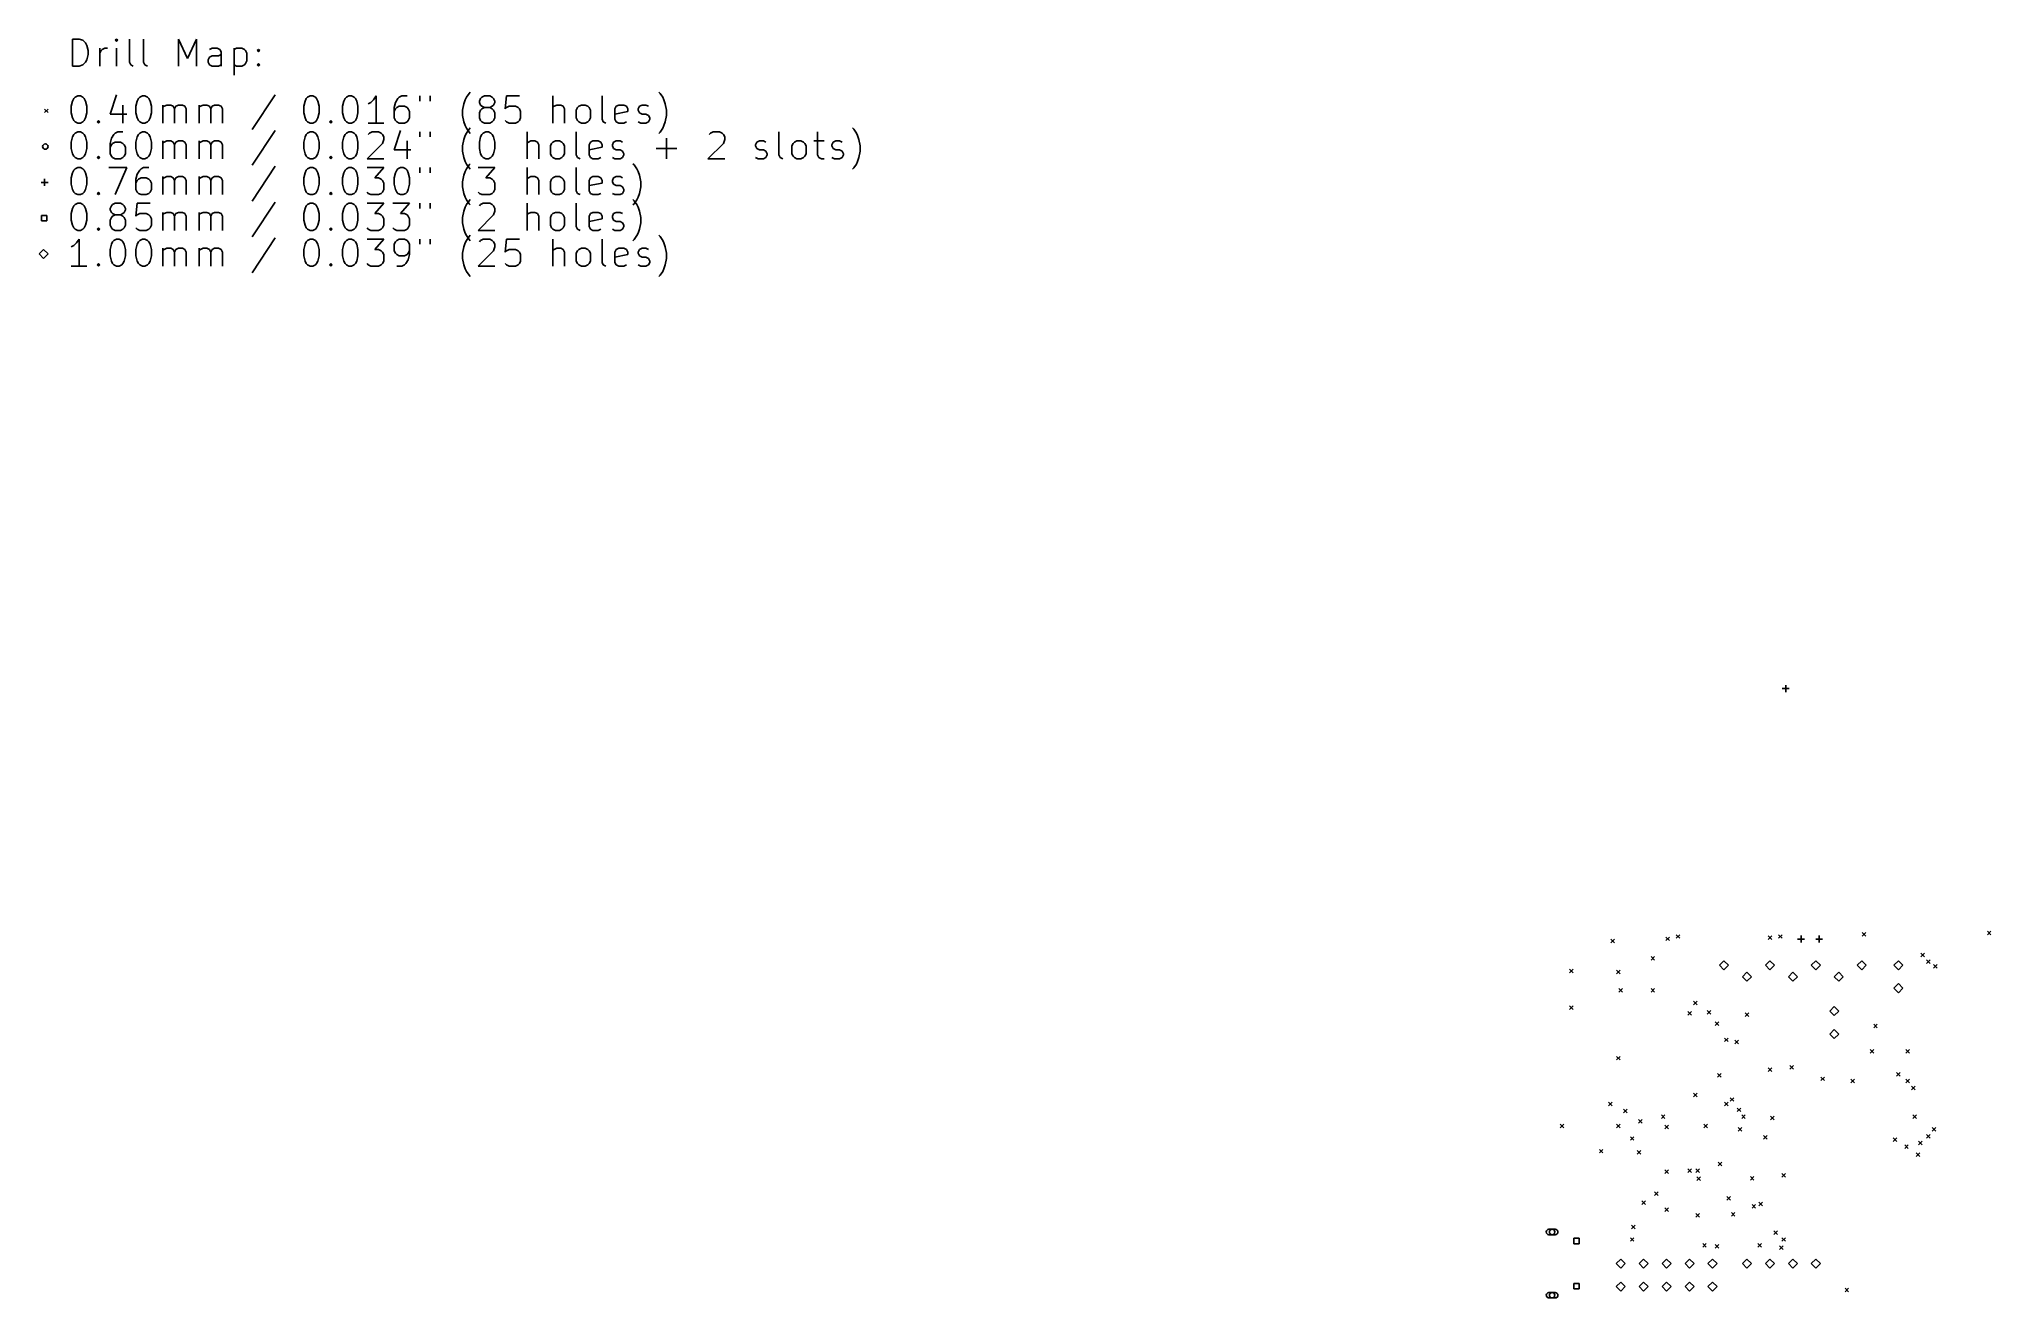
# Model space of a CAD drawing. Extents: x -1 to 215, y -141 to -2.
import ezdxf

# ---------------------------------------------------------------- set-up
doc = ezdxf.new("R2010")
doc.units = 0
doc.header["$MEASUREMENT"] = 0
doc.layers.add('BLACK', color=7, linetype='CONTINUOUS')

msp = doc.modelspace()

# ---------------------------------------------------------------- linework, layer by layer
at = {"layer": 'Black'}
for p, q in [((2.71429, -4.65714), (2.71429, -1.65714)), ((2.71429, -1.65714), (3.42857, -1.65714)), ((3.42857, -1.65714), (3.85714, -1.8)), ((3.85714, -1.8), (4.14286, -2.08571)), ((4.14286, -2.08571), (4.28571, -2.37143)), ((7.57143, -1.65714), (7.42857, -1.8)), ((7.42857, -1.8), (7.57143, -1.94286)), ((7.71429, -1.8), (7.57143, -1.65714)), ((7.57143, -1.65714), (7.57143, -1.94286)), ((7.57143, -1.94286), (7.71429, -1.8)), ((9, -4.22857), (9, -1.65714)), ((10.5714, -4.22857), (10.5714, -1.65714)), ((14.4286, -4.65714), (14.4286, -1.65714)), ((14.4286, -1.65714), (15.4286, -3.8)), ((15.4286, -3.8), (16.4286, -1.65714)), ((16.4286, -1.65714), (16.4286, -4.65714)), ((4.14286, -4.22857), (3.85714, -4.51429)), ((4.28571, -3.94286), (4.14286, -4.22857)), ((4.28571, -2.37143), (4.42857, -2.94286)), ((4.42857, -3.37143), (4.28571, -3.94286)), ((4.42857, -2.94286), (4.42857, -3.37143)), ((5.71429, -4.65714), (5.71429, -2.65714)), ((5.71429, -3.22857), (5.85714, -2.94286)), ((5.85714, -2.94286), (6, -2.8)), ((6, -2.8), (6.28571, -2.65714)), ((6.28571, -2.65714), (6.57143, -2.65714)), ((7.57143, -4.65714), (7.57143, -2.65714)), ((9.14286, -4.51429), (9, -4.22857)), ((10.7143, -4.51429), (10.5714, -4.22857)), ((17.7143, -3.94286), (17.8571, -3.65714)), ((17.7143, -4.22857), (17.7143, -3.94286)), ((17.8571, -4.51429), (17.7143, -4.22857)), ((18.1429, -2.65714), (17.8571, -2.8)), ((17.8571, -3.65714), (18.1429, -3.51429)), ((18.7143, -2.65714), (18.1429, -2.65714)), ((18.1429, -3.51429), (18.8571, -3.51429)), ((19, -2.8), (18.7143, -2.65714)), ((18.8571, -3.51429), (19.1429, -3.37143)), ((19.1429, -3.08571), (19, -2.8)), ((19.1429, -4.65714), (19.1429, -3.08571)), ((20.5714, -2.65714), (20.5714, -5.65714)), ((20.5714, -2.8), (20.8571, -2.65714)), ((20.8571, -2.65714), (21.4286, -2.65714)), ((21.4286, -2.65714), (21.7143, -2.8)), ((21.7143, -2.8), (21.8571, -2.94286)), ((21.8571, -2.94286), (22, -3.22857)), ((22, -4.08571), (21.8571, -4.37143)), ((22, -3.22857), (22, -4.08571)), ((23.1429, -2.94286), (23.2857, -2.8)), ((23.2857, -3.08571), (23.1429, -2.94286)), ((23.2857, -2.8), (23.4286, -2.94286)), ((23.2857, -2.8), (23.2857, -3.08571)), ((23.4286, -2.94286), (23.2857, -3.08571)), ((3.42857, -4.65714), (2.71429, -4.65714)), ((3.85714, -4.51429), (3.42857, -4.65714)), ((9.42857, -4.65714), (9.14286, -4.51429)), ((11, -4.65714), (10.7143, -4.51429)), ((18.1429, -4.65714), (17.8571, -4.51429)), ((18.8571, -4.65714), (18.1429, -4.65714)), ((19.1429, -4.51429), (18.8571, -4.65714)), ((20.8571, -4.65714), (20.5714, -4.51429)), ((21.4286, -4.65714), (20.8571, -4.65714)), ((21.7143, -4.51429), (21.4286, -4.65714)), ((21.8571, -4.37143), (21.7143, -4.51429)), ((23.1429, -4.51429), (23.2857, -4.37143)), ((23.2857, -4.65714), (23.1429, -4.51429)), ((23.2857, -4.37143), (23.4286, -4.51429)), ((23.2857, -4.37143), (23.2857, -4.65714)), ((23.4286, -4.51429), (23.2857, -4.65714)), ((2.57143, -9.1), (2.71429, -8.52857)), ((2.71429, -8.52857), (2.85714, -8.24286)), ((2.85714, -8.24286), (3, -8.1)), ((3, -8.1), (3.28571, -7.95714)), ((3.28571, -7.95714), (3.57143, -7.95714)), ((3.57143, -7.95714), (3.85714, -8.1)), ((3.85714, -8.1), (4, -8.24286)), ((4, -8.24286), (4.14286, -8.52857)), ((4.14286, -8.52857), (4.28571, -9.1)), ((7.57143, -7.81429), (6.85714, -9.95714)), ((9.71429, -9.1), (9.85714, -8.52857)), ((9.85714, -8.52857), (10, -8.24286)), ((10, -8.24286), (10.1429, -8.1)), ((10.1429, -8.1), (10.4286, -7.95714)), ((10.4286, -7.95714), (10.7143, -7.95714)), ((10.7143, -7.95714), (11, -8.1)), ((11, -8.1), (11.1429, -8.24286)), ((11.1429, -8.24286), (11.2857, -8.52857)), ((11.2857, -8.52857), (11.4286, -9.1)), ((25.1429, -7.81429), (22.5714, -11.6714)), ((28.2857, -9.1), (28.4286, -8.52857)), ((28.4286, -8.52857), (28.5714, -8.24286)), ((28.5714, -8.24286), (28.7143, -8.1)), ((28.7143, -8.1), (29, -7.95714)), ((29, -7.95714), (29.2857, -7.95714)), ((29.2857, -7.95714), (29.5714, -8.1)), ((29.5714, -8.1), (29.7143, -8.24286)), ((29.7143, -8.24286), (29.8571, -8.52857)), ((29.8571, -8.52857), (30, -9.1)), ((32.5714, -9.1), (32.7143, -8.52857)), ((32.7143, -8.52857), (32.8571, -8.24286)), ((32.8571, -8.24286), (33, -8.1)), ((33, -8.1), (33.2857, -7.95714)), ((33.2857, -7.95714), (33.5714, -7.95714)), ((33.5714, -7.95714), (33.8571, -8.1)), ((33.8571, -8.1), (34, -8.24286)), ((34, -8.24286), (34.1429, -8.52857)), ((34.1429, -8.52857), (34.2857, -9.1)), ((36, -8.38571), (35.7143, -8.67143)), ((36.2857, -7.95714), (36, -8.38571)), ((36.2857, -10.9571), (36.2857, -7.95714)), ((38.7143, -8.24286), (38.4286, -8.67143)), ((38.8571, -8.1), (38.7143, -8.24286)), ((39.1429, -7.95714), (38.8571, -8.1)), ((39.7143, -7.95714), (39.1429, -7.95714)), ((41.1429, -7.95714), (41.1429, -8.52857)), ((42.2857, -7.95714), (42.2857, -8.52857)), ((46, -8.81429), (46.1429, -8.38571)), ((46.1429, -8.38571), (46.2857, -8.1)), ((46.2857, -8.1), (46.5714, -7.67143)), ((46.5714, -7.67143), (46.7143, -7.52857)), ((47.7143, -8.52857), (47.8571, -8.24286)), ((47.7143, -8.67143), (47.7143, -8.52857)), ((47.8571, -8.24286), (48, -8.1)), ((48, -8.1), (48.2857, -7.95714)), ((48.2857, -7.95714), (48.8571, -7.95714)), ((48.8571, -7.95714), (49.1429, -8.1)), ((49.1429, -8.1), (49.2857, -8.24286)), ((49.2857, -8.24286), (49.4286, -8.52857)), ((49.4286, -8.52857), (49.4286, -8.67143)), ((50.7143, -7.95714), (50.5714, -9.38571)), ((52.1429, -7.95714), (50.7143, -7.95714)), ((55.8571, -10.9571), (55.8571, -7.95714)), ((61.2857, -10.5286), (61.2857, -7.95714)), ((67.7143, -7.67143), (67.5714, -7.52857)), ((68, -8.1), (67.7143, -7.67143)), ((68.1429, -8.38571), (68, -8.1)), ((68.2857, -8.81429), (68.1429, -8.38571)), ((-0.4, -9.4), (0, -9.8)), ((0, -9.4), (-0.4, -9.8)), ((2.57143, -9.81429), (2.57143, -9.1)), ((2.71429, -10.3857), (2.57143, -9.81429)), ((2.85714, -10.6714), (2.71429, -10.3857)), ((3, -10.8143), (2.85714, -10.6714)), ((4, -10.6714), (3.85714, -10.8143)), ((4.14286, -10.3857), (4, -10.6714)), ((4.28571, -9.81429), (4.14286, -10.3857)), ((4.28571, -9.1), (4.28571, -9.81429)), ((5.42857, -10.8143), (5.57143, -10.6714)), ((5.57143, -10.6714), (5.71429, -10.8143)), ((5.57143, -10.6714), (5.57143, -10.9571)), ((6.85714, -9.95714), (8.71429, -9.95714)), ((8.28571, -8.95714), (8.28571, -10.9571)), ((9.71429, -9.81429), (9.71429, -9.1)), ((9.85714, -10.3857), (9.71429, -9.81429)), ((10, -10.6714), (9.85714, -10.3857)), ((10.1429, -10.8143), (10, -10.6714)), ((11.1429, -10.6714), (11, -10.8143)), ((11.2857, -10.3857), (11.1429, -10.6714)), ((11.4286, -9.81429), (11.2857, -10.3857)), ((11.4286, -9.1), (11.4286, -9.81429)), ((12.7143, -10.9571), (12.7143, -8.95714)), ((12.7143, -9.24286), (12.8571, -9.1)), ((12.8571, -9.1), (13.1429, -8.95714)), ((13.1429, -8.95714), (13.5714, -8.95714)), ((13.5714, -8.95714), (13.8571, -9.1)), ((13.8571, -9.1), (14, -9.38571)), ((14, -9.38571), (14.1429, -9.1)), ((14, -9.38571), (14, -10.9571)), ((14.1429, -9.1), (14.4286, -8.95714)), ((14.4286, -8.95714), (14.8571, -8.95714)), ((14.8571, -8.95714), (15.1429, -9.1)), ((15.1429, -9.1), (15.2857, -9.38571)), ((15.2857, -9.38571), (15.2857, -10.9571)), ((16.7143, -10.9571), (16.7143, -8.95714)), ((16.7143, -9.24286), (16.8571, -9.1)), ((16.8571, -9.1), (17.1429, -8.95714)), ((17.1429, -8.95714), (17.5714, -8.95714)), ((17.5714, -8.95714), (17.8571, -9.1)), ((17.8571, -9.1), (18, -9.38571)), ((18, -9.38571), (18.1429, -9.1)), ((18, -9.38571), (18, -10.9571)), ((18.1429, -9.1), (18.4286, -8.95714)), ((18.4286, -8.95714), (18.8571, -8.95714)), ((18.8571, -8.95714), (19.1429, -9.1)), ((19.1429, -9.1), (19.2857, -9.38571)), ((19.2857, -9.38571), (19.2857, -10.9571)), ((28.2857, -9.81429), (28.2857, -9.1)), ((28.4286, -10.3857), (28.2857, -9.81429)), ((28.5714, -10.6714), (28.4286, -10.3857)), ((28.7143, -10.8143), (28.5714, -10.6714)), ((29.7143, -10.6714), (29.5714, -10.8143)), ((29.8571, -10.3857), (29.7143, -10.6714)), ((30, -9.81429), (29.8571, -10.3857)), ((30, -9.1), (30, -9.81429)), ((31.1429, -10.8143), (31.2857, -10.6714)), ((31.2857, -10.6714), (31.4286, -10.8143)), ((31.2857, -10.6714), (31.2857, -10.9571)), ((32.5714, -9.81429), (32.5714, -9.1)), ((32.7143, -10.3857), (32.5714, -9.81429)), ((32.8571, -10.6714), (32.7143, -10.3857)), ((33, -10.8143), (32.8571, -10.6714)), ((34, -10.6714), (33.8571, -10.8143)), ((34.1429, -10.3857), (34, -10.6714)), ((34.2857, -9.81429), (34.1429, -10.3857)), ((34.2857, -9.1), (34.2857, -9.81429)), ((35.7143, -8.67143), (35.4286, -8.81429)), ((38.4286, -8.67143), (38.2857, -9.24286)), ((38.2857, -9.24286), (38.2857, -10.3857)), ((38.4286, -9.38571), (38.2857, -9.67143)), ((38.2857, -10.3857), (38.4286, -10.6714)), ((38.5714, -9.24286), (38.4286, -9.38571)), ((38.4286, -10.6714), (38.5714, -10.8143)), ((38.8571, -9.1), (38.5714, -9.24286)), ((39.4286, -9.1), (38.8571, -9.1)), ((39.7143, -9.24286), (39.4286, -9.1)), ((39.8571, -9.38571), (39.7143, -9.24286)), ((39.7143, -10.8143), (39.8571, -10.6714)), ((40, -9.67143), (39.8571, -9.38571)), ((39.8571, -10.6714), (40, -10.3857)), ((40, -10.3857), (40, -9.67143)), ((45.8571, -9.52857), (46, -8.81429)), ((45.8571, -10.1), (45.8571, -9.52857)), ((46, -10.8143), (45.8571, -10.1)), ((47.8571, -8.95714), (47.7143, -8.67143)), ((47.8571, -9.52857), (47.7143, -9.81429)), ((47.7143, -9.81429), (47.7143, -10.3857)), ((47.7143, -10.3857), (47.8571, -10.6714)), ((48, -9.1), (47.8571, -8.95714)), ((48, -9.38571), (47.8571, -9.52857)), ((47.8571, -10.6714), (48, -10.8143)), ((48.2857, -9.24286), (48, -9.1)), ((48.2857, -9.24286), (48, -9.38571)), ((48.8571, -9.24286), (48.2857, -9.24286)), ((49.1429, -9.1), (48.8571, -9.24286)), ((49.1429, -9.38571), (48.8571, -9.24286)), ((49.2857, -8.95714), (49.1429, -9.1)), ((49.2857, -9.52857), (49.1429, -9.38571)), ((49.1429, -10.8143), (49.2857, -10.6714)), ((49.4286, -8.67143), (49.2857, -8.95714)), ((49.4286, -9.81429), (49.2857, -9.52857)), ((49.2857, -10.6714), (49.4286, -10.3857)), ((49.4286, -10.3857), (49.4286, -9.81429)), ((50.5714, -9.38571), (50.7143, -9.24286)), ((50.7143, -10.8143), (50.5714, -10.6714)), ((50.7143, -9.24286), (51, -9.1)), ((51, -9.1), (51.7143, -9.1)), ((51.7143, -9.1), (52, -9.24286)), ((52, -9.24286), (52.1429, -9.38571)), ((52.1429, -10.6714), (52, -10.8143)), ((52.1429, -9.38571), (52.2857, -9.67143)), ((52.2857, -10.3857), (52.1429, -10.6714)), ((52.2857, -9.67143), (52.2857, -10.3857)), ((56, -9.1), (55.8571, -9.24286)), ((56.2857, -8.95714), (56, -9.1)), ((56.7143, -8.95714), (56.2857, -8.95714)), ((57, -9.1), (56.7143, -8.95714)), ((57.1429, -9.38571), (57, -9.1)), ((57.1429, -10.9571), (57.1429, -9.38571)), ((58.4286, -9.52857), (58.5714, -9.24286)), ((58.4286, -10.3857), (58.4286, -9.52857)), ((58.5714, -10.6714), (58.4286, -10.3857)), ((58.5714, -9.24286), (58.7143, -9.1)), ((58.7143, -10.8143), (58.5714, -10.6714)), ((58.7143, -9.1), (59, -8.95714)), ((59, -8.95714), (59.4286, -8.95714)), ((59.4286, -8.95714), (59.7143, -9.1)), ((59.7143, -9.1), (59.8571, -9.24286)), ((59.8571, -10.6714), (59.7143, -10.8143)), ((59.8571, -9.24286), (60, -9.52857)), ((60, -10.3857), (59.8571, -10.6714)), ((60, -9.52857), (60, -10.3857)), ((61.4286, -10.8143), (61.2857, -10.5286)), ((62.7143, -9.38571), (62.8571, -9.1)), ((62.7143, -10.5286), (62.7143, -9.38571)), ((64.1429, -9.67143), (62.7143, -9.95714)), ((62.8571, -10.8143), (62.7143, -10.5286)), ((62.8571, -9.1), (63.1429, -8.95714)), ((63.1429, -8.95714), (63.7143, -8.95714)), ((63.7143, -8.95714), (64, -9.1)), ((64, -9.1), (64.1429, -9.38571)), ((64.1429, -9.38571), (64.1429, -9.67143)), ((65.2857, -9.38571), (65.4286, -9.1)), ((65.2857, -9.52857), (65.2857, -9.38571)), ((65.4286, -9.81429), (65.2857, -9.52857)), ((65.4286, -9.1), (65.7143, -8.95714)), ((65.7143, -9.95714), (65.4286, -9.81429)), ((65.7143, -8.95714), (66.1429, -8.95714)), ((66.1429, -9.95714), (65.7143, -9.95714)), ((66.1429, -8.95714), (66.4286, -9.1)), ((66.4286, -10.1), (66.1429, -9.95714)), ((66.5714, -10.3857), (66.4286, -10.1)), ((66.4286, -10.8143), (66.5714, -10.5286)), ((66.5714, -10.5286), (66.5714, -10.3857)), ((68.4286, -9.52857), (68.2857, -8.81429)), ((68.2857, -10.8143), (68.4286, -10.1)), ((68.4286, -10.1), (68.4286, -9.52857)), ((2.57143, -13.06), (2.71429, -12.4886)), ((2.71429, -12.4886), (2.85714, -12.2029)), ((2.85714, -12.2029), (3, -12.06)), ((3.28571, -10.9571), (3, -10.8143)), ((3, -12.06), (3.28571, -11.9171)), ((3.57143, -10.9571), (3.28571, -10.9571)), ((3.28571, -11.9171), (3.57143, -11.9171)), ((3.85714, -10.8143), (3.57143, -10.9571)), ((3.57143, -11.9171), (3.85714, -12.06)), ((3.85714, -12.06), (4, -12.2029)), ((4, -12.2029), (4.14286, -12.4886)), ((4.14286, -12.4886), (4.28571, -13.06)), ((5.57143, -10.9571), (5.42857, -10.8143)), ((5.71429, -10.8143), (5.57143, -10.9571)), ((7, -12.6314), (6.85714, -13.2029)), ((7.28571, -12.2029), (7, -12.6314)), ((7.42857, -12.06), (7.28571, -12.2029)), ((7.71428, -11.9171), (7.42857, -12.06)), ((8.28571, -11.9171), (7.71428, -11.9171)), ((9.71429, -13.06), (9.85714, -12.4886)), ((9.85714, -12.4886), (10, -12.2029)), ((10, -12.2029), (10.1429, -12.06)), ((10.4286, -10.9571), (10.1429, -10.8143)), ((10.1429, -12.06), (10.4286, -11.9171)), ((10.7143, -10.9571), (10.4286, -10.9571)), ((10.4286, -11.9171), (10.7143, -11.9171)), ((11, -10.8143), (10.7143, -10.9571)), ((10.7143, -11.9171), (11, -12.06)), ((11, -12.06), (11.1429, -12.2029)), ((11.1429, -12.2029), (11.2857, -12.4886)), ((11.2857, -12.4886), (11.4286, -13.06)), ((12.7143, -14.9171), (12.7143, -12.9171)), ((12.8571, -13.06), (13.1429, -12.9171)), ((13.1429, -12.9171), (13.5714, -12.9171)), ((13.5714, -12.9171), (13.8571, -13.06)), ((14.1429, -13.06), (14.4286, -12.9171)), ((14.4286, -12.9171), (14.8571, -12.9171)), ((14.8571, -12.9171), (15.1429, -13.06)), ((16.7143, -14.9171), (16.7143, -12.9171)), ((16.8571, -13.06), (17.1429, -12.9171)), ((17.1429, -12.9171), (17.5714, -12.9171)), ((17.5714, -12.9171), (17.8571, -13.06)), ((18.1429, -13.06), (18.4286, -12.9171)), ((18.4286, -12.9171), (18.8571, -12.9171)), ((18.8571, -12.9171), (19.1429, -13.06)), ((25.1429, -11.7743), (22.5714, -15.6314)), ((28.2857, -13.06), (28.4286, -12.4886)), ((28.4286, -12.4886), (28.5714, -12.2029)), ((28.5714, -12.2029), (28.7143, -12.06)), ((29, -10.9571), (28.7143, -10.8143)), ((28.7143, -12.06), (29, -11.9171)), ((29.2857, -10.9571), (29, -10.9571)), ((29, -11.9171), (29.2857, -11.9171)), ((29.5714, -10.8143), (29.2857, -10.9571)), ((29.2857, -11.9171), (29.5714, -12.06)), ((29.5714, -12.06), (29.7143, -12.2029)), ((29.7143, -12.2029), (29.8571, -12.4886)), ((29.8571, -12.4886), (30, -13.06)), ((31.2857, -10.9571), (31.1429, -10.8143)), ((31.4286, -10.8143), (31.2857, -10.9571)), ((32.5714, -13.06), (32.7143, -12.4886)), ((32.7143, -12.4886), (32.8571, -12.2029)), ((32.8571, -12.2029), (33, -12.06)), ((33.2857, -10.9571), (33, -10.8143)), ((33, -12.06), (33.2857, -11.9171)), ((33.5714, -10.9571), (33.2857, -10.9571)), ((33.2857, -11.9171), (33.5714, -11.9171)), ((33.8571, -10.8143), (33.5714, -10.9571)), ((33.5714, -11.9171), (33.8571, -12.06)), ((33.8571, -12.06), (34, -12.2029)), ((34, -12.2029), (34.1429, -12.4886)), ((34.1429, -12.4886), (34.2857, -13.06)), ((37.1429, -10.9571), (35.4286, -10.9571)), ((35.4286, -12.2029), (35.5714, -12.06)), ((35.5714, -12.06), (35.8571, -11.9171)), ((35.8571, -11.9171), (36.5714, -11.9171)), ((36.5714, -11.9171), (36.8571, -12.06)), ((36.8571, -12.06), (37, -12.2029)), ((37, -12.2029), (37.1429, -12.4886)), ((37.1429, -12.7743), (37, -13.2029)), ((37.1429, -12.4886), (37.1429, -12.7743)), ((39, -11.7743), (38.2857, -13.9171)), ((38.5714, -10.8143), (38.8571, -10.9571)), ((38.8571, -10.9571), (39.4286, -10.9571)), ((39.4286, -10.9571), (39.7143, -10.8143)), ((39.7143, -12.9171), (39.7143, -14.9171)), ((41.1429, -11.9171), (41.1429, -12.4886)), ((42.2857, -11.9171), (42.2857, -12.4886)), ((45.8571, -13.4886), (46, -12.7743)), ((46.1429, -11.2429), (46, -10.8143)), ((46, -12.7743), (46.1429, -12.3457)), ((46.2857, -11.5286), (46.1429, -11.2429)), ((46.1429, -12.3457), (46.2857, -12.06)), ((46.5714, -11.9571), (46.2857, -11.5286)), ((46.2857, -12.06), (46.5714, -11.6314)), ((46.5714, -11.6314), (46.7143, -11.4886)), ((46.7143, -12.1), (46.5714, -11.9571)), ((47.7143, -13.06), (47.8571, -12.4886)), ((47.8571, -12.4886), (48, -12.2029)), ((48, -10.8143), (48.2857, -10.9571)), ((48, -12.2029), (48.1429, -12.06)), ((48.1429, -12.06), (48.4286, -11.9171)), ((48.2857, -10.9571), (48.8571, -10.9571)), ((48.4286, -11.9171), (48.7143, -11.9171)), ((48.7143, -11.9171), (49, -12.06)), ((48.8571, -10.9571), (49.1429, -10.8143)), ((49, -12.06), (49.1429, -12.2029)), ((49.1429, -12.2029), (49.2857, -12.4886)), ((49.2857, -12.4886), (49.4286, -13.06)), ((51, -10.9571), (50.7143, -10.8143)), ((51.7143, -10.9571), (51, -10.9571)), ((52, -10.8143), (51.7143, -10.9571)), ((53, -14.9171), (53, -11.9171)), ((53.4286, -12.9171), (53.1429, -13.06)), ((53.8571, -12.9171), (53.4286, -12.9171)), ((54.1429, -13.06), (53.8571, -12.9171)), ((55.8571, -13.06), (56.1429, -12.9171)), ((56.1429, -12.9171), (56.5714, -12.9171)), ((56.5714, -12.9171), (56.8571, -13.06)), ((58.4286, -14.4886), (58.4286, -11.9171)), ((59, -10.9571), (58.7143, -10.8143)), ((59.4286, -10.9571), (59, -10.9571)), ((59.7143, -10.8143), (59.4286, -10.9571)), ((60, -13.06), (60.2857, -12.9171)), ((60.2857, -12.9171), (60.8571, -12.9171)), ((60.8571, -12.9171), (61.1429, -13.06)), ((61.7143, -10.9571), (61.4286, -10.8143)), ((62.5714, -13.06), (62.8571, -12.9171)), ((63.1429, -10.9571), (62.8571, -10.8143)), ((62.8571, -12.9171), (63.2857, -12.9171)), ((63.7143, -10.9571), (63.1429, -10.9571)), ((63.2857, -12.9171), (63.5714, -13.06)), ((64, -10.8143), (63.7143, -10.9571)), ((65.2857, -10.8143), (65.5714, -10.9571)), ((65.5714, -10.9571), (66.1429, -10.9571)), ((66.1429, -10.9571), (66.4286, -10.8143)), ((67.5714, -12.1), (67.7143, -11.9571)), ((67.7143, -11.9571), (68, -11.5286)), ((68, -11.5286), (68.1429, -11.2429)), ((68.1429, -11.2429), (68.2857, -10.8143)), ((68.4286, -14.9171), (68.4286, -12.6314)), ((73.1429, -12.2029), (73.2857, -12.06)), ((73.2857, -12.06), (73.5714, -11.9171)), ((73.5714, -11.9171), (74.2857, -11.9171)), ((74.2857, -11.9171), (74.5714, -12.06)), ((74.5714, -12.06), (74.7143, -12.2029)), ((74.7143, -12.2029), (74.8571, -12.4886)), ((74.8571, -12.7743), (74.7143, -13.2029)), ((74.8571, -12.4886), (74.8571, -12.7743)), ((78.4286, -13.06), (78.7143, -12.9171)), ((78.7143, -12.9171), (79.1429, -12.9171)), ((79.1429, -12.9171), (79.4286, -13.06)), ((80.8571, -14.4886), (80.8571, -11.9171)), ((82.5714, -13.06), (82.8571, -12.9171)), ((82.8571, -12.9171), (83.2857, -12.9171)), ((83.2857, -12.9171), (83.5714, -13.06)), ((84.7143, -12.9171), (85.8571, -12.9171)), ((85.1429, -11.9171), (85.1429, -14.4886)), ((86.8571, -13.06), (87.1429, -12.9171)), ((87.1429, -12.9171), (87.5714, -12.9171)), ((87.5714, -12.9171), (87.8571, -13.06)), ((89.1429, -11.6314), (89, -11.4886)), ((89.4286, -12.06), (89.1429, -11.6314)), ((89.5714, -12.3457), (89.4286, -12.06)), ((89.7143, -12.7743), (89.5714, -12.3457)), ((89.8571, -13.4886), (89.7143, -12.7743)), ((2.57143, -13.7743), (2.57143, -13.06)), ((2.71429, -14.3457), (2.57143, -13.7743)), ((2.85714, -14.6314), (2.71429, -14.3457)), ((3, -14.7743), (2.85714, -14.6314)), ((3.28571, -14.9171), (3, -14.7743)), ((3.57143, -14.9171), (3.28571, -14.9171)), ((3.85714, -14.7743), (3.57143, -14.9171)), ((4, -14.6314), (3.85714, -14.7743)), ((4.14286, -14.3457), (4, -14.6314)), ((4.28571, -13.7743), (4.14286, -14.3457)), ((4.28571, -13.06), (4.28571, -13.7743)), ((5.42857, -14.7743), (5.57143, -14.6314)), ((5.57143, -14.9171), (5.42857, -14.7743)), ((5.57143, -14.6314), (5.71429, -14.7743)), ((5.57143, -14.6314), (5.57143, -14.9171)), ((5.71429, -14.7743), (5.57143, -14.9171)), ((6.85714, -13.2029), (6.85714, -14.3457)), ((7, -13.3457), (6.85714, -13.6314)), ((6.85714, -14.3457), (7, -14.6314)), ((7.14286, -13.2029), (7, -13.3457)), ((7, -14.6314), (7.14286, -14.7743)), ((7.42857, -13.06), (7.14286, -13.2029)), ((7.14286, -14.7743), (7.42857, -14.9171)), ((8, -13.06), (7.42857, -13.06)), ((7.42857, -14.9171), (8, -14.9171)), ((8.28571, -13.2029), (8, -13.06)), ((8, -14.9171), (8.28571, -14.7743)), ((8.42857, -13.3457), (8.28571, -13.2029)), ((8.28571, -14.7743), (8.42857, -14.6314)), ((8.57143, -13.6314), (8.42857, -13.3457)), ((8.42857, -14.6314), (8.57143, -14.3457)), ((8.57143, -14.3457), (8.57143, -13.6314)), ((9.71429, -13.7743), (9.71429, -13.06)), ((9.85714, -14.3457), (9.71429, -13.7743)), ((10, -14.6314), (9.85714, -14.3457)), ((10.1429, -14.7743), (10, -14.6314)), ((10.4286, -14.9171), (10.1429, -14.7743)), ((10.7143, -14.9171), (10.4286, -14.9171)), ((11, -14.7743), (10.7143, -14.9171)), ((11.1429, -14.6314), (11, -14.7743)), ((11.2857, -14.3457), (11.1429, -14.6314)), ((11.4286, -13.7743), (11.2857, -14.3457)), ((11.4286, -13.06), (11.4286, -13.7743)), ((12.7143, -13.2029), (12.8571, -13.06)), ((13.8571, -13.06), (14, -13.3457)), ((14, -13.3457), (14.1429, -13.06)), ((14, -13.3457), (14, -14.9171)), ((15.1429, -13.06), (15.2857, -13.3457)), ((15.2857, -13.3457), (15.2857, -14.9171)), ((16.7143, -13.2029), (16.8571, -13.06)), ((17.8571, -13.06), (18, -13.3457)), ((18, -13.3457), (18.1429, -13.06)), ((18, -13.3457), (18, -14.9171)), ((19.1429, -13.06), (19.2857, -13.3457)), ((19.2857, -13.3457), (19.2857, -14.9171)), ((28.2857, -13.7743), (28.2857, -13.06)), ((28.4286, -14.3457), (28.2857, -13.7743)), ((28.5714, -14.6314), (28.4286, -14.3457)), ((28.7143, -14.7743), (28.5714, -14.6314)), ((29, -14.9171), (28.7143, -14.7743)), ((29.2857, -14.9171), (29, -14.9171)), ((29.5714, -14.7743), (29.2857, -14.9171)), ((29.7143, -14.6314), (29.5714, -14.7743)), ((29.8571, -14.3457), (29.7143, -14.6314)), ((30, -13.7743), (29.8571, -14.3457)), ((30, -13.06), (30, -13.7743)), ((31.1429, -14.7743), (31.2857, -14.6314)), ((31.2857, -14.9171), (31.1429, -14.7743)), ((31.2857, -14.6314), (31.4286, -14.7743)), ((31.2857, -14.6314), (31.2857, -14.9171)), ((31.4286, -14.7743), (31.2857, -14.9171)), ((32.5714, -13.7743), (32.5714, -13.06)), ((32.7143, -14.3457), (32.5714, -13.7743)), ((32.8571, -14.6314), (32.7143, -14.3457)), ((33, -14.7743), (32.8571, -14.6314)), ((33.2857, -14.9171), (33, -14.7743)), ((33.5714, -14.9171), (33.2857, -14.9171)), ((33.8571, -14.7743), (33.5714, -14.9171)), ((34, -14.6314), (33.8571, -14.7743)), ((34.1429, -14.3457), (34, -14.6314)), ((34.2857, -13.7743), (34.1429, -14.3457)), ((34.2857, -13.06), (34.2857, -13.7743)), ((37, -13.2029), (35.2857, -14.9171)), ((35.2857, -14.9171), (37.1429, -14.9171)), ((38.2857, -13.9171), (40.1429, -13.9171)), ((45.8571, -14.06), (45.8571, -13.4886)), ((46, -14.7743), (45.8571, -14.06)), ((46.1429, -15.2029), (46, -14.7743)), ((47.7143, -13.7743), (47.7143, -13.06)), ((47.8571, -14.3457), (47.7143, -13.7743)), ((48, -14.6314), (47.8571, -14.3457)), ((48.1429, -14.7743), (48, -14.6314)), ((48.4286, -14.9171), (48.1429, -14.7743)), ((48.7143, -14.9171), (48.4286, -14.9171)), ((49, -14.7743), (48.7143, -14.9171)), ((49.1429, -14.6314), (49, -14.7743)), ((49.2857, -14.3457), (49.1429, -14.6314)), ((49.4286, -13.7743), (49.2857, -14.3457)), ((49.4286, -13.06), (49.4286, -13.7743)), ((53.1429, -13.06), (53, -13.2029)), ((54.2857, -13.3457), (54.1429, -13.06)), ((54.2857, -14.9171), (54.2857, -13.3457)), ((55.5714, -13.4886), (55.7143, -13.2029)), ((55.5714, -14.3457), (55.5714, -13.4886)), ((55.7143, -14.6314), (55.5714, -14.3457)), ((55.7143, -13.2029), (55.8571, -13.06)), ((55.8571, -14.7743), (55.7143, -14.6314)), ((56.1429, -14.9171), (55.8571, -14.7743)), ((56.5714, -14.9171), (56.1429, -14.9171)), ((56.8571, -14.7743), (56.5714, -14.9171)), ((56.8571, -13.06), (57, -13.2029)), ((57, -14.6314), (56.8571, -14.7743)), ((57, -13.2029), (57.1429, -13.4886)), ((57.1429, -14.3457), (57, -14.6314)), ((57.1429, -13.4886), (57.1429, -14.3457)), ((58.5714, -14.7743), (58.4286, -14.4886)), ((58.8571, -14.9171), (58.5714, -14.7743)), ((59.8571, -13.3457), (60, -13.06)), ((59.8571, -14.4886), (59.8571, -13.3457)), ((61.2857, -13.6314), (59.8571, -13.9171)), ((60, -14.7743), (59.8571, -14.4886)), ((60.2857, -14.9171), (60, -14.7743)), ((60.8571, -14.9171), (60.2857, -14.9171)), ((61.1429, -14.7743), (60.8571, -14.9171)), ((61.1429, -13.06), (61.2857, -13.3457)), ((61.2857, -13.3457), (61.2857, -13.6314)), ((62.4286, -13.3457), (62.5714, -13.06)), ((62.4286, -13.4886), (62.4286, -13.3457)), ((62.5714, -13.7743), (62.4286, -13.4886)), ((62.4286, -14.7743), (62.7143, -14.9171)), ((62.8571, -13.9171), (62.5714, -13.7743)), ((62.7143, -14.9171), (63.2857, -14.9171)), ((63.2857, -13.9171), (62.8571, -13.9171)), ((63.5714, -14.06), (63.2857, -13.9171)), ((63.2857, -14.9171), (63.5714, -14.7743)), ((63.7143, -14.3457), (63.5714, -14.06)), ((63.5714, -14.7743), (63.7143, -14.4886)), ((63.7143, -14.4886), (63.7143, -14.3457)), ((67.2857, -13.7743), (69.5714, -13.7743)), ((74.7143, -13.2029), (73, -14.9171)), ((73, -14.9171), (74.8571, -14.9171)), ((78.2857, -13.3457), (78.4286, -13.06)), ((78.2857, -13.4886), (78.2857, -13.3457)), ((78.4286, -13.7743), (78.2857, -13.4886)), ((78.2857, -14.7743), (78.5714, -14.9171)), ((78.7143, -13.9171), (78.4286, -13.7743)), ((78.5714, -14.9171), (79.1429, -14.9171)), ((79.1429, -13.9171), (78.7143, -13.9171)), ((79.4286, -14.06), (79.1429, -13.9171)), ((79.1429, -14.9171), (79.4286, -14.7743)), ((79.5714, -14.3457), (79.4286, -14.06)), ((79.4286, -14.7743), (79.5714, -14.4886)), ((79.5714, -14.4886), (79.5714, -14.3457)), ((81, -14.7743), (80.8571, -14.4886)), ((81.2857, -14.9171), (81, -14.7743)), ((82.2857, -13.4886), (82.4286, -13.2029)), ((82.2857, -14.3457), (82.2857, -13.4886)), ((82.4286, -14.6314), (82.2857, -14.3457)), ((82.4286, -13.2029), (82.5714, -13.06)), ((82.5714, -14.7743), (82.4286, -14.6314)), ((82.8571, -14.9171), (82.5714, -14.7743)), ((83.2857, -14.9171), (82.8571, -14.9171)), ((83.5714, -14.7743), (83.2857, -14.9171)), ((83.5714, -13.06), (83.7143, -13.2029)), ((83.7143, -14.6314), (83.5714, -14.7743)), ((83.7143, -13.2029), (83.8571, -13.4886)), ((83.8571, -14.3457), (83.7143, -14.6314)), ((83.8571, -13.4886), (83.8571, -14.3457)), ((85.1429, -14.4886), (85.2857, -14.7743)), ((85.2857, -14.7743), (85.5714, -14.9171)), ((85.5714, -14.9171), (85.8571, -14.9171)), ((86.7143, -13.3457), (86.8571, -13.06)), ((86.7143, -13.4886), (86.7143, -13.3457)), ((86.8571, -13.7743), (86.7143, -13.4886)), ((86.7143, -14.7743), (87, -14.9171)), ((87.1429, -13.9171), (86.8571, -13.7743)), ((87, -14.9171), (87.5714, -14.9171)), ((87.5714, -13.9171), (87.1429, -13.9171)), ((87.8571, -14.06), (87.5714, -13.9171)), ((87.5714, -14.9171), (87.8571, -14.7743)), ((88, -14.3457), (87.8571, -14.06)), ((87.8571, -14.7743), (88, -14.4886)), ((88, -14.4886), (88, -14.3457)), ((89.5714, -15.2029), (89.7143, -14.7743)), ((89.7143, -14.7743), (89.8571, -14.06)), ((89.8571, -14.06), (89.8571, -13.4886)), ((-0.381, -17.139), (-0.381, -17.901)), ((2.57143, -17.02), (2.71429, -16.4486)), ((2.57143, -17.7343), (2.57143, -17.02)), ((2.71429, -16.4486), (2.85714, -16.1629)), ((2.85714, -16.1629), (3, -16.02)), ((3, -16.02), (3.28571, -15.8771)), ((3.28571, -15.8771), (3.57143, -15.8771)), ((3.57143, -15.8771), (3.85714, -16.02)), ((3.85714, -16.02), (4, -16.1629)), ((4, -16.1629), (4.14286, -16.4486)), ((4.14286, -16.4486), (4.28571, -17.02)), ((4.28571, -17.02), (4.28571, -17.7343)), ((6.71428, -15.8771), (8.71429, -15.8771)), ((8.71429, -15.8771), (7.42857, -18.8771)), ((9.85714, -16.5914), (9.71429, -17.1629)), ((9.71429, -17.1629), (9.71429, -18.3057)), ((10.1429, -16.1629), (9.85714, -16.5914)), ((10, -17.1629), (9.85714, -17.3057)), ((10.2857, -17.02), (10, -17.1629)), ((10.2857, -16.02), (10.1429, -16.1629)), ((10.5714, -15.8771), (10.2857, -16.02)), ((10.8571, -17.02), (10.2857, -17.02)), ((11.1429, -15.8771), (10.5714, -15.8771)), ((11.1429, -17.1629), (10.8571, -17.02)), ((11.2857, -17.3057), (11.1429, -17.1629)), ((12.7143, -18.8771), (12.7143, -16.8771)), ((12.7143, -17.1629), (12.8571, -17.02)), ((12.8571, -17.02), (13.1429, -16.8771)), ((13.1429, -16.8771), (13.5714, -16.8771)), ((13.5714, -16.8771), (13.8571, -17.02)), ((13.8571, -17.02), (14, -17.3057)), ((14, -17.3057), (14.1429, -17.02)), ((14.1429, -17.02), (14.4286, -16.8771)), ((14.4286, -16.8771), (14.8571, -16.8771)), ((14.8571, -16.8771), (15.1429, -17.02)), ((15.1429, -17.02), (15.2857, -17.3057)), ((16.7143, -18.8771), (16.7143, -16.8771)), ((16.7143, -17.1629), (16.8571, -17.02)), ((16.8571, -17.02), (17.1429, -16.8771)), ((17.1429, -16.8771), (17.5714, -16.8771)), ((17.5714, -16.8771), (17.8571, -17.02)), ((17.8571, -17.02), (18, -17.3057)), ((18, -17.3057), (18.1429, -17.02)), ((18.1429, -17.02), (18.4286, -16.8771)), ((18.4286, -16.8771), (18.8571, -16.8771)), ((18.8571, -16.8771), (19.1429, -17.02)), ((19.1429, -17.02), (19.2857, -17.3057)), ((25.1429, -15.7343), (22.5714, -19.5914)), ((28.2857, -17.02), (28.4286, -16.4486)), ((28.2857, -17.7343), (28.2857, -17.02)), ((28.4286, -16.4486), (28.5714, -16.1629)), ((28.5714, -16.1629), (28.7143, -16.02)), ((28.7143, -16.02), (29, -15.8771)), ((29, -15.8771), (29.2857, -15.8771)), ((29.2857, -15.8771), (29.5714, -16.02)), ((29.5714, -16.02), (29.7143, -16.1629)), ((29.7143, -16.1629), (29.8571, -16.4486)), ((29.8571, -16.4486), (30, -17.02)), ((30, -17.02), (30, -17.7343)), ((32.5714, -17.02), (32.7143, -16.4486)), ((32.5714, -17.7343), (32.5714, -17.02)), ((32.7143, -16.4486), (32.8571, -16.1629)), ((32.8571, -16.1629), (33, -16.02)), ((33, -16.02), (33.2857, -15.8771)), ((33.2857, -15.8771), (33.5714, -15.8771)), ((33.5714, -15.8771), (33.8571, -16.02)), ((33.8571, -16.02), (34, -16.1629)), ((34, -16.1629), (34.1429, -16.4486)), ((34.1429, -16.4486), (34.2857, -17.02)), ((34.2857, -17.02), (34.2857, -17.7343)), ((35.2857, -15.8771), (37.1429, -15.8771)), ((37.1429, -15.8771), (36.1429, -17.02)), ((36.1429, -17.02), (36.5714, -17.02)), ((36.5714, -17.02), (36.8571, -17.1629)), ((36.8571, -17.1629), (37, -17.3057)), ((38.2857, -17.02), (38.4286, -16.4486)), ((38.2857, -17.7343), (38.2857, -17.02)), ((38.4286, -16.4486), (38.5714, -16.1629)), ((38.5714, -16.1629), (38.7143, -16.02)), ((38.7143, -16.02), (39, -15.8771)), ((39, -15.8771), (39.2857, -15.8771)), ((39.2857, -15.8771), (39.5714, -16.02)), ((39.5714, -16.02), (39.7143, -16.1629)), ((39.7143, -16.1629), (39.8571, -16.4486)), ((39.8571, -16.4486), (40, -17.02)), ((40, -17.02), (40, -17.7343)), ((41.1429, -15.8771), (41.1429, -16.4486)), ((42.2857, -15.8771), (42.2857, -16.4486)), ((45.8571, -17.4486), (46, -16.7343)), ((46, -16.7343), (46.1429, -16.3057)), ((46.2857, -15.4886), (46.1429, -15.2029)), ((46.1429, -16.3057), (46.2857, -16.02)), ((46.5714, -15.9171), (46.2857, -15.4886)), ((46.2857, -16.02), (46.5714, -15.5914)), ((46.5714, -15.5914), (46.7143, -15.4486)), ((46.7143, -16.06), (46.5714, -15.9171)), ((47.5714, -15.8771), (49.4286, -15.8771)), ((49.4286, -15.8771), (48.4286, -17.02)), ((48.4286, -17.02), (48.8571, -17.02)), ((48.8571, -17.02), (49.1429, -17.1629)), ((49.1429, -17.1629), (49.2857, -17.3057)), ((53, -18.8771), (53, -15.8771)), ((53.1429, -17.02), (53, -17.1629)), ((53.4286, -16.8771), (53.1429, -17.02)), ((53.8571, -16.8771), (53.4286, -16.8771)), ((54.1429, -17.02), (53.8571, -16.8771)), ((54.2857, -17.3057), (54.1429, -17.02)), ((55.5714, -17.4486), (55.7143, -17.1629)), ((55.7143, -17.1629), (55.8571, -17.02)), ((55.8571, -17.02), (56.1429, -16.8771)), ((56.1429, -16.8771), (56.5714, -16.8771)), ((56.5714, -16.8771), (56.8571, -17.02)), ((56.8571, -17.02), (57, -17.1629)), ((57, -17.1629), (57.1429, -17.4486)), ((58.4286, -18.4486), (58.4286, -15.8771)), ((59.8571, -17.3057), (60, -17.02)), ((60, -17.02), (60.2857, -16.8771)), ((60.2857, -16.8771), (60.8571, -16.8771)), ((60.8571, -16.8771), (61.1429, -17.02)), ((61.1429, -17.02), (61.2857, -17.3057)), ((62.4286, -17.3057), (62.5714, -17.02)), ((62.5714, -17.02), (62.8571, -16.8771)), ((62.8571, -16.8771), (63.2857, -16.8771)), ((63.2857, -16.8771), (63.5714, -17.02)), ((64.8571, -15.5914), (64.7143, -15.4486)), ((65.1429, -16.02), (64.8571, -15.5914)), ((65.2857, -16.3057), (65.1429, -16.02)), ((65.4286, -16.7343), (65.2857, -16.3057)), ((65.5714, -17.4486), (65.4286, -16.7343)), ((89, -16.06), (89.1429, -15.9171)), ((89.1429, -15.9171), (89.4286, -15.4886)), ((89.4286, -15.4886), (89.5714, -15.2029)), ((-0.762, -17.52), (0, -17.52)), ((2.71429, -18.3057), (2.57143, -17.7343)), ((2.85714, -18.5914), (2.71429, -18.3057)), ((3, -18.7343), (2.85714, -18.5914)), ((3.28571, -18.8771), (3, -18.7343)), ((3.57143, -18.8771), (3.28571, -18.8771)), ((3.85714, -18.7343), (3.57143, -18.8771)), ((4, -18.5914), (3.85714, -18.7343)), ((4.14286, -18.3057), (4, -18.5914)), ((4.28571, -17.7343), (4.14286, -18.3057)), ((5.42857, -18.7343), (5.57143, -18.5914)), ((5.57143, -18.8771), (5.42857, -18.7343)), ((5.57143, -18.5914), (5.71429, -18.7343)), ((5.57143, -18.5914), (5.57143, -18.8771)), ((5.71429, -18.7343), (5.57143, -18.8771)), ((9.85714, -17.3057), (9.71429, -17.5914)), ((9.71429, -18.3057), (9.85714, -18.5914)), ((9.85714, -18.5914), (10, -18.7343)), ((10, -18.7343), (10.2857, -18.8771)), ((10.2857, -18.8771), (10.8571, -18.8771)), ((10.8571, -18.8771), (11.1429, -18.7343)), ((11.1429, -18.7343), (11.2857, -18.5914)), ((11.4286, -17.5914), (11.2857, -17.3057)), ((11.2857, -18.5914), (11.4286, -18.3057)), ((11.4286, -18.3057), (11.4286, -17.5914)), ((14, -17.3057), (14, -18.8771)), ((15.2857, -17.3057), (15.2857, -18.8771)), ((18, -17.3057), (18, -18.8771)), ((19.2857, -17.3057), (19.2857, -18.8771)), ((28.4286, -18.3057), (28.2857, -17.7343)), ((28.5714, -18.5914), (28.4286, -18.3057)), ((28.7143, -18.7343), (28.5714, -18.5914)), ((29, -18.8771), (28.7143, -18.7343)), ((29.2857, -18.8771), (29, -18.8771)), ((29.5714, -18.7343), (29.2857, -18.8771)), ((29.7143, -18.5914), (29.5714, -18.7343)), ((29.8571, -18.3057), (29.7143, -18.5914)), ((30, -17.7343), (29.8571, -18.3057)), ((31.1429, -18.7343), (31.2857, -18.5914)), ((31.2857, -18.8771), (31.1429, -18.7343)), ((31.2857, -18.5914), (31.4286, -18.7343)), ((31.2857, -18.5914), (31.2857, -18.8771)), ((31.4286, -18.7343), (31.2857, -18.8771)), ((32.7143, -18.3057), (32.5714, -17.7343)), ((32.8571, -18.5914), (32.7143, -18.3057)), ((33, -18.7343), (32.8571, -18.5914)), ((33.2857, -18.8771), (33, -18.7343)), ((33.5714, -18.8771), (33.2857, -18.8771)), ((33.8571, -18.7343), (33.5714, -18.8771)), ((34, -18.5914), (33.8571, -18.7343)), ((34.1429, -18.3057), (34, -18.5914)), ((34.2857, -17.7343), (34.1429, -18.3057)), ((35.4286, -18.7343), (35.2857, -18.5914)), ((35.7143, -18.8771), (35.4286, -18.7343)), ((36.5714, -18.8771), (35.7143, -18.8771)), ((36.8571, -18.7343), (36.5714, -18.8771)), ((37, -18.5914), (36.8571, -18.7343)), ((37, -17.3057), (37.1429, -17.5914)), ((37.1429, -18.3057), (37, -18.5914)), ((37.1429, -17.5914), (37.1429, -18.3057)), ((38.4286, -18.3057), (38.2857, -17.7343)), ((38.5714, -18.5914), (38.4286, -18.3057)), ((38.7143, -18.7343), (38.5714, -18.5914)), ((39, -18.8771), (38.7143, -18.7343)), ((39.2857, -18.8771), (39, -18.8771)), ((39.5714, -18.7343), (39.2857, -18.8771)), ((39.7143, -18.5914), (39.5714, -18.7343)), ((39.8571, -18.3057), (39.7143, -18.5914)), ((40, -17.7343), (39.8571, -18.3057)), ((45.8571, -18.02), (45.8571, -17.4486)), ((46, -18.7343), (45.8571, -18.02)), ((46.1429, -19.1629), (46, -18.7343)), ((46.2857, -19.4486), (46.1429, -19.1629)), ((46.5714, -19.5514), (46.7143, -19.4086)), ((47.7143, -18.7343), (47.5714, -18.5914)), ((48, -18.8771), (47.7143, -18.7343)), ((48.8571, -18.8771), (48, -18.8771)), ((49.1429, -18.7343), (48.8571, -18.8771)), ((49.2857, -18.5914), (49.1429, -18.7343)), ((49.2857, -17.3057), (49.4286, -17.5914)), ((49.4286, -18.3057), (49.2857, -18.5914)), ((49.4286, -17.5914), (49.4286, -18.3057)), ((54.2857, -18.8771), (54.2857, -17.3057)), ((55.5714, -18.3057), (55.5714, -17.4486)), ((55.7143, -18.5914), (55.5714, -18.3057)), ((55.8571, -18.7343), (55.7143, -18.5914)), ((56.1429, -18.8771), (55.8571, -18.7343)), ((56.5714, -18.8771), (56.1429, -18.8771)), ((56.8571, -18.7343), (56.5714, -18.8771)), ((57, -18.5914), (56.8571, -18.7343)), ((57.1429, -18.3057), (57, -18.5914)), ((57.1429, -17.4486), (57.1429, -18.3057)), ((58.5714, -18.7343), (58.4286, -18.4486)), ((58.8571, -18.8771), (58.5714, -18.7343)), ((59.8571, -18.4486), (59.8571, -17.3057)), ((61.2857, -17.5914), (59.8571, -17.8771)), ((60, -18.7343), (59.8571, -18.4486)), ((60.2857, -18.8771), (60, -18.7343)), ((60.8571, -18.8771), (60.2857, -18.8771)), ((61.1429, -18.7343), (60.8571, -18.8771)), ((61.2857, -17.3057), (61.2857, -17.5914)), ((62.4286, -17.4486), (62.4286, -17.3057)), ((62.5714, -17.7343), (62.4286, -17.4486)), ((62.4286, -18.7343), (62.7143, -18.8771)), ((62.8571, -17.8771), (62.5714, -17.7343)), ((62.7143, -18.8771), (63.2857, -18.8771)), ((63.2857, -17.8771), (62.8571, -17.8771)), ((63.5714, -18.02), (63.2857, -17.8771)), ((63.2857, -18.8771), (63.5714, -18.7343)), ((63.7143, -18.3057), (63.5714, -18.02)), ((63.5714, -18.7343), (63.7143, -18.4486)), ((63.7143, -18.4486), (63.7143, -18.3057)), ((64.8571, -19.5514), (64.7143, -19.4086)), ((65.1429, -19.4486), (65.2857, -19.1629)), ((65.2857, -19.1629), (65.4286, -18.7343)), ((65.4286, -18.7343), (65.5714, -18.02)), ((65.5714, -18.02), (65.5714, -17.4486)), ((-0.12448, -21.1795), (-0.72552, -21.1795)), ((-0.72552, -21.1795), (-0.72552, -21.7805)), ((-0.12448, -21.7805), (-0.12448, -21.1795)), ((2.57143, -20.98), (2.71429, -20.4086)), ((2.57143, -21.6943), (2.57143, -20.98)), ((2.71429, -20.4086), (2.85714, -20.1229)), ((2.85714, -20.1229), (3, -19.98)), ((3, -19.98), (3.28571, -19.8371)), ((3.28571, -19.8371), (3.57143, -19.8371)), ((3.57143, -19.8371), (3.85714, -19.98)), ((3.85714, -19.98), (4, -20.1229)), ((4, -20.1229), (4.14286, -20.4086)), ((4.14286, -20.4086), (4.28571, -20.98)), ((4.28571, -20.98), (4.28571, -21.6943)), ((6.85714, -20.4086), (7, -20.1229)), ((6.85714, -20.5514), (6.85714, -20.4086)), ((7, -20.8371), (6.85714, -20.5514)), ((7, -21.4086), (6.85714, -21.6943)), ((7, -20.1229), (7.14286, -19.98)), ((7.14286, -20.98), (7, -20.8371)), ((7.14286, -21.2657), (7, -21.4086)), ((7.14286, -19.98), (7.42857, -19.8371)), ((7.42857, -21.1229), (7.14286, -20.98)), ((7.42857, -21.1229), (7.14286, -21.2657)), ((7.42857, -19.8371), (8, -19.8371)), ((8, -21.1229), (7.42857, -21.1229)), ((8, -19.8371), (8.28571, -19.98)), ((8.28571, -20.98), (8, -21.1229)), ((8.28571, -21.2657), (8, -21.1229)), ((8.28571, -19.98), (8.42857, -20.1229)), ((8.42857, -20.8371), (8.28571, -20.98)), ((8.42857, -21.4086), (8.28571, -21.2657)), ((8.42857, -20.1229), (8.57143, -20.4086)), ((8.57143, -20.5514), (8.42857, -20.8371)), ((8.57143, -21.6943), (8.42857, -21.4086)), ((8.57143, -20.4086), (8.57143, -20.5514)), ((9.85714, -19.8371), (9.71429, -21.2657)), ((9.71429, -21.2657), (9.85714, -21.1229)), ((11.2857, -19.8371), (9.85714, -19.8371)), ((9.85714, -21.1229), (10.1429, -20.98)), ((10.1429, -20.98), (10.8571, -20.98)), ((10.8571, -20.98), (11.1429, -21.1229)), ((11.1429, -21.1229), (11.2857, -21.2657)), ((11.2857, -21.2657), (11.4286, -21.5514)), ((11.4286, -21.5514), (11.4286, -22.2657)), ((12.7143, -22.8371), (12.7143, -20.8371)), ((12.7143, -21.1229), (12.8571, -20.98)), ((12.8571, -20.98), (13.1429, -20.8371)), ((13.1429, -20.8371), (13.5714, -20.8371)), ((13.5714, -20.8371), (13.8571, -20.98)), ((13.8571, -20.98), (14, -21.2657)), ((14, -21.2657), (14.1429, -20.98)), ((14, -21.2657), (14, -22.8371)), ((14.1429, -20.98), (14.4286, -20.8371)), ((14.4286, -20.8371), (14.8571, -20.8371)), ((14.8571, -20.8371), (15.1429, -20.98)), ((15.1429, -20.98), (15.2857, -21.2657)), ((15.2857, -21.2657), (15.2857, -22.8371)), ((16.7143, -22.8371), (16.7143, -20.8371)), ((16.7143, -21.1229), (16.8571, -20.98)), ((16.8571, -20.98), (17.1429, -20.8371)), ((17.1429, -20.8371), (17.5714, -20.8371)), ((17.5714, -20.8371), (17.8571, -20.98)), ((17.8571, -20.98), (18, -21.2657)), ((18, -21.2657), (18.1429, -20.98)), ((18, -21.2657), (18, -22.8371)), ((18.1429, -20.98), (18.4286, -20.8371)), ((18.4286, -20.8371), (18.8571, -20.8371)), ((18.8571, -20.8371), (19.1429, -20.98)), ((19.1429, -20.98), (19.2857, -21.2657)), ((19.2857, -21.2657), (19.2857, -22.8371)), ((25.1429, -19.6943), (22.5714, -23.5514)), ((28.2857, -20.98), (28.4286, -20.4086)), ((28.2857, -21.6943), (28.2857, -20.98)), ((28.4286, -20.4086), (28.5714, -20.1229)), ((28.5714, -20.1229), (28.7143, -19.98)), ((28.7143, -19.98), (29, -19.8371)), ((29, -19.8371), (29.2857, -19.8371)), ((29.2857, -19.8371), (29.5714, -19.98)), ((29.5714, -19.98), (29.7143, -20.1229)), ((29.7143, -20.1229), (29.8571, -20.4086)), ((29.8571, -20.4086), (30, -20.98)), ((30, -20.98), (30, -21.6943)), ((32.5714, -20.98), (32.7143, -20.4086)), ((32.5714, -21.6943), (32.5714, -20.98)), ((32.7143, -20.4086), (32.8571, -20.1229)), ((32.8571, -20.1229), (33, -19.98)), ((33, -19.98), (33.2857, -19.8371)), ((33.2857, -19.8371), (33.5714, -19.8371)), ((33.5714, -19.8371), (33.8571, -19.98)), ((33.8571, -19.98), (34, -20.1229)), ((34, -20.1229), (34.1429, -20.4086)), ((34.1429, -20.4086), (34.2857, -20.98)), ((34.2857, -20.98), (34.2857, -21.6943)), ((35.2857, -19.8371), (37.1429, -19.8371)), ((37.1429, -19.8371), (36.1429, -20.98)), ((36.1429, -20.98), (36.5714, -20.98)), ((36.5714, -20.98), (36.8571, -21.1229)), ((36.8571, -21.1229), (37, -21.2657)), ((37, -21.2657), (37.1429, -21.5514)), ((37.1429, -21.5514), (37.1429, -22.2657)), ((38.1429, -19.8371), (40, -19.8371)), ((40, -19.8371), (39, -20.98)), ((39, -20.98), (39.4286, -20.98)), ((39.4286, -20.98), (39.7143, -21.1229)), ((39.7143, -21.1229), (39.8571, -21.2657)), ((39.8571, -21.2657), (40, -21.5514)), ((40, -21.5514), (40, -22.2657)), ((41.1429, -19.8371), (41.1429, -20.4086)), ((42.2857, -19.8371), (42.2857, -20.4086)), ((45.8571, -21.4086), (46, -20.6943)), ((45.8571, -21.98), (45.8571, -21.4086)), ((46, -20.6943), (46.1429, -20.2657)), ((46.1429, -20.2657), (46.2857, -19.98)), ((46.5714, -19.8771), (46.2857, -19.4486)), ((46.2857, -19.98), (46.5714, -19.5514)), ((46.7143, -20.02), (46.5714, -19.8771)), ((49.2857, -21.1229), (47.5714, -22.8371)), ((47.7143, -20.1229), (47.8571, -19.98)), ((47.8571, -19.98), (48.1429, -19.8371)), ((48.1429, -19.8371), (48.8571, -19.8371)), ((48.8571, -19.8371), (49.1429, -19.98)), ((49.1429, -19.98), (49.2857, -20.1229)), ((49.2857, -20.1229), (49.4286, -20.4086)), ((49.4286, -20.6943), (49.2857, -21.1229)), ((49.4286, -20.4086), (49.4286, -20.6943)), ((53, -22.8371), (53, -19.8371)), ((53.1429, -20.98), (53, -21.1229)), ((53.4286, -20.8371), (53.1429, -20.98)), ((53.8571, -20.8371), (53.4286, -20.8371)), ((54.1429, -20.98), (53.8571, -20.8371)), ((54.2857, -21.2657), (54.1429, -20.98)), ((54.2857, -22.8371), (54.2857, -21.2657)), ((55.5714, -21.4086), (55.7143, -21.1229)), ((55.5714, -22.2657), (55.5714, -21.4086)), ((55.7143, -21.1229), (55.8571, -20.98)), ((55.8571, -20.98), (56.1429, -20.8371)), ((56.1429, -20.8371), (56.5714, -20.8371)), ((56.5714, -20.8371), (56.8571, -20.98)), ((56.8571, -20.98), (57, -21.1229)), ((57, -21.1229), (57.1429, -21.4086)), ((57.1429, -21.4086), (57.1429, -22.2657)), ((58.4286, -22.4086), (58.4286, -19.8371)), ((59.8571, -21.2657), (60, -20.98)), ((59.8571, -22.4086), (59.8571, -21.2657)), ((61.2857, -21.5514), (59.8571, -21.8371)), ((60, -20.98), (60.2857, -20.8371)), ((60.2857, -20.8371), (60.8571, -20.8371)), ((60.8571, -20.8371), (61.1429, -20.98)), ((61.1429, -20.98), (61.2857, -21.2657)), ((61.2857, -21.2657), (61.2857, -21.5514)), ((62.4286, -21.2657), (62.5714, -20.98)), ((62.4286, -21.4086), (62.4286, -21.2657)), ((62.5714, -21.6943), (62.4286, -21.4086)), ((62.5714, -20.98), (62.8571, -20.8371)), ((62.8571, -20.8371), (63.2857, -20.8371)), ((63.2857, -20.8371), (63.5714, -20.98)), ((64.7143, -20.02), (64.8571, -19.8771)), ((64.8571, -19.8771), (65.1429, -19.4486)), ((65.1429, -19.98), (64.8571, -19.5514)), ((65.2857, -20.2657), (65.1429, -19.98)), ((65.4286, -20.6943), (65.2857, -20.2657)), ((65.5714, -21.4086), (65.4286, -20.6943)), ((65.5714, -21.98), (65.5714, -21.4086)), ((-0.72552, -21.7805), (-0.12448, -21.7805)), ((2.71429, -22.2657), (2.57143, -21.6943)), ((2.85714, -22.5514), (2.71429, -22.2657)), ((3, -22.6943), (2.85714, -22.5514)), ((3.28571, -22.8371), (3, -22.6943)), ((3.57143, -22.8371), (3.28571, -22.8371)), ((3.85714, -22.6943), (3.57143, -22.8371)), ((4, -22.5514), (3.85714, -22.6943)), ((4.14286, -22.2657), (4, -22.5514)), ((4.28571, -21.6943), (4.14286, -22.2657)), ((5.42857, -22.6943), (5.57143, -22.5514)), ((5.57143, -22.8371), (5.42857, -22.6943)), ((5.57143, -22.5514), (5.71429, -22.6943)), ((5.57143, -22.5514), (5.57143, -22.8371)), ((5.71429, -22.6943), (5.57143, -22.8371)), ((6.85714, -21.6943), (6.85714, -22.2657)), ((6.85714, -22.2657), (7, -22.5514)), ((7, -22.5514), (7.14286, -22.6943)), ((7.14286, -22.6943), (7.42857, -22.8371)), ((7.42857, -22.8371), (8, -22.8371)), ((8, -22.8371), (8.28571, -22.6943)), ((8.28571, -22.6943), (8.42857, -22.5514)), ((8.42857, -22.5514), (8.57143, -22.2657)), ((8.57143, -22.2657), (8.57143, -21.6943)), ((9.85714, -22.6943), (9.71429, -22.5514)), ((10.1429, -22.8371), (9.85714, -22.6943)), ((10.8571, -22.8371), (10.1429, -22.8371)), ((11.1429, -22.6943), (10.8571, -22.8371)), ((11.2857, -22.5514), (11.1429, -22.6943)), ((11.4286, -22.2657), (11.2857, -22.5514)), ((25.1429, -23.6543), (22.5714, -27.5114)), ((28.4286, -22.2657), (28.2857, -21.6943)), ((28.5714, -22.5514), (28.4286, -22.2657)), ((28.7143, -22.6943), (28.5714, -22.5514)), ((29, -22.8371), (28.7143, -22.6943)), ((29.2857, -22.8371), (29, -22.8371)), ((29.5714, -22.6943), (29.2857, -22.8371)), ((29.7143, -22.5514), (29.5714, -22.6943)), ((29.8571, -22.2657), (29.7143, -22.5514)), ((30, -21.6943), (29.8571, -22.2657)), ((31.1429, -22.6943), (31.2857, -22.5514)), ((31.2857, -22.8371), (31.1429, -22.6943)), ((31.2857, -22.5514), (31.4286, -22.6943)), ((31.2857, -22.5514), (31.2857, -22.8371)), ((31.4286, -22.6943), (31.2857, -22.8371)), ((32.7143, -22.2657), (32.5714, -21.6943)), ((32.8571, -22.5514), (32.7143, -22.2657)), ((33, -22.6943), (32.8571, -22.5514)), ((33.2857, -22.8371), (33, -22.6943)), ((33.5714, -22.8371), (33.2857, -22.8371)), ((33.8571, -22.6943), (33.5714, -22.8371)), ((34, -22.5514), (33.8571, -22.6943)), ((34.1429, -22.2657), (34, -22.5514)), ((34.2857, -21.6943), (34.1429, -22.2657)), ((35.4286, -22.6943), (35.2857, -22.5514)), ((35.7143, -22.8371), (35.4286, -22.6943)), ((36.5714, -22.8371), (35.7143, -22.8371)), ((36.8571, -22.6943), (36.5714, -22.8371)), ((37, -22.5514), (36.8571, -22.6943)), ((37.1429, -22.2657), (37, -22.5514)), ((38.2857, -22.6943), (38.1429, -22.5514)), ((38.5714, -22.8371), (38.2857, -22.6943)), ((39.4286, -22.8371), (38.5714, -22.8371)), ((39.7143, -22.6943), (39.4286, -22.8371)), ((39.8571, -22.5514), (39.7143, -22.6943)), ((40, -22.2657), (39.8571, -22.5514)), ((46, -22.6943), (45.8571, -21.98)), ((46.1429, -23.1229), (46, -22.6943)), ((46.2857, -23.4086), (46.1429, -23.1229)), ((46.5714, -23.8371), (46.2857, -23.4086)), ((46.2857, -23.94), (46.5714, -23.5114)), ((46.5714, -23.5114), (46.7143, -23.3686)), ((47.5714, -22.8371), (49.4286, -22.8371)), ((55.7143, -22.5514), (55.5714, -22.2657)), ((55.8571, -22.6943), (55.7143, -22.5514)), ((56.1429, -22.8371), (55.8571, -22.6943)), ((56.5714, -22.8371), (56.1429, -22.8371)), ((56.8571, -22.6943), (56.5714, -22.8371)), ((57, -22.5514), (56.8571, -22.6943)), ((57.1429, -22.2657), (57, -22.5514)), ((58.5714, -22.6943), (58.4286, -22.4086)), ((58.8571, -22.8371), (58.5714, -22.6943)), ((60, -22.6943), (59.8571, -22.4086)), ((60.2857, -22.8371), (60, -22.6943)), ((60.8571, -22.8371), (60.2857, -22.8371)), ((61.1429, -22.6943), (60.8571, -22.8371)), ((62.4286, -22.6943), (62.7143, -22.8371)), ((62.8571, -21.8371), (62.5714, -21.6943)), ((62.7143, -22.8371), (63.2857, -22.8371)), ((63.2857, -21.8371), (62.8571, -21.8371)), ((63.5714, -21.98), (63.2857, -21.8371)), ((63.2857, -22.8371), (63.5714, -22.6943)), ((63.7143, -22.2657), (63.5714, -21.98)), ((63.5714, -22.6943), (63.7143, -22.4086)), ((63.7143, -22.4086), (63.7143, -22.2657)), ((64.8571, -23.8371), (65.1429, -23.4086)), ((65.1429, -23.4086), (65.2857, -23.1229)), ((65.2857, -23.1229), (65.4286, -22.6943)), ((65.4286, -22.6943), (65.5714, -21.98)), ((67.7143, -23.5114), (67.5714, -23.3686)), ((68, -23.94), (67.7143, -23.5114)), ((-0.5, -24.94), (-1, -25.44)), ((-1, -25.44), (-0.5, -25.94)), ((0, -25.44), (-0.5, -24.94)), ((-0.5, -25.94), (0, -25.44)), ((2.85714, -24.5114), (2.57143, -24.6543)), ((3.14286, -24.2257), (2.85714, -24.5114)), ((3.42857, -23.7971), (3.14286, -24.2257)), ((3.42857, -26.7971), (3.42857, -23.7971)), ((6.85714, -24.94), (7, -24.3686)), ((6.85714, -25.6543), (6.85714, -24.94)), ((7, -26.2257), (6.85714, -25.6543)), ((7, -24.3686), (7.14286, -24.0829)), ((7.14286, -24.0829), (7.28571, -23.94)), ((7.28571, -23.94), (7.57143, -23.7971)), ((7.57143, -23.7971), (7.85714, -23.7971)), ((7.85714, -23.7971), (8.14286, -23.94)), ((8.14286, -23.94), (8.28571, -24.0829)), ((8.28571, -24.0829), (8.42857, -24.3686)), ((8.42857, -24.3686), (8.57143, -24.94)), ((8.57143, -25.6543), (8.42857, -26.2257)), ((8.57143, -24.94), (8.57143, -25.6543)), ((9.71429, -24.94), (9.85714, -24.3686)), ((9.71429, -25.6543), (9.71429, -24.94)), ((9.85714, -26.2257), (9.71429, -25.6543)), ((9.85714, -24.3686), (10, -24.0829)), ((10, -24.0829), (10.1429, -23.94)), ((10.1429, -23.94), (10.4286, -23.7971)), ((10.4286, -23.7971), (10.7143, -23.7971)), ((10.7143, -23.7971), (11, -23.94)), ((11, -23.94), (11.1429, -24.0829)), ((11.1429, -24.0829), (11.2857, -24.3686)), ((11.2857, -24.3686), (11.4286, -24.94)), ((11.4286, -25.6543), (11.2857, -26.2257)), ((11.4286, -24.94), (11.4286, -25.6543)), ((12.7143, -26.7971), (12.7143, -24.7971)), ((12.7143, -25.0829), (12.8571, -24.94)), ((12.8571, -24.94), (13.1429, -24.7971)), ((13.1429, -24.7971), (13.5714, -24.7971)), ((13.5714, -24.7971), (13.8571, -24.94)), ((13.8571, -24.94), (14, -25.2257)), ((14, -25.2257), (14.1429, -24.94)), ((14, -25.2257), (14, -26.7971)), ((14.1429, -24.94), (14.4286, -24.7971)), ((14.4286, -24.7971), (14.8571, -24.7971)), ((14.8571, -24.7971), (15.1429, -24.94)), ((15.1429, -24.94), (15.2857, -25.2257)), ((15.2857, -25.2257), (15.2857, -26.7971)), ((16.7143, -26.7971), (16.7143, -24.7971)), ((16.7143, -25.0829), (16.8571, -24.94)), ((16.8571, -24.94), (17.1429, -24.7971)), ((17.1429, -24.7971), (17.5714, -24.7971)), ((17.5714, -24.7971), (17.8571, -24.94)), ((17.8571, -24.94), (18, -25.2257)), ((18, -25.2257), (18.1429, -24.94)), ((18, -25.2257), (18, -26.7971)), ((18.1429, -24.94), (18.4286, -24.7971)), ((18.4286, -24.7971), (18.8571, -24.7971)), ((18.8571, -24.7971), (19.1429, -24.94)), ((19.1429, -24.94), (19.2857, -25.2257)), ((19.2857, -25.2257), (19.2857, -26.7971)), ((28.2857, -24.94), (28.4286, -24.3686)), ((28.2857, -25.6543), (28.2857, -24.94)), ((28.4286, -26.2257), (28.2857, -25.6543)), ((28.4286, -24.3686), (28.5714, -24.0829)), ((28.5714, -24.0829), (28.7143, -23.94)), ((28.7143, -23.94), (29, -23.7971)), ((29, -23.7971), (29.2857, -23.7971)), ((29.2857, -23.7971), (29.5714, -23.94)), ((29.5714, -23.94), (29.7143, -24.0829)), ((29.7143, -24.0829), (29.8571, -24.3686)), ((29.8571, -24.3686), (30, -24.94)), ((30, -25.6543), (29.8571, -26.2257)), ((30, -24.94), (30, -25.6543)), ((32.5714, -24.94), (32.7143, -24.3686)), ((32.5714, -25.6543), (32.5714, -24.94)), ((32.7143, -26.2257), (32.5714, -25.6543)), ((32.7143, -24.3686), (32.8571, -24.0829)), ((32.8571, -24.0829), (33, -23.94)), ((33, -23.94), (33.2857, -23.7971)), ((33.2857, -23.7971), (33.5714, -23.7971)), ((33.5714, -23.7971), (33.8571, -23.94)), ((33.8571, -23.94), (34, -24.0829)), ((34, -24.0829), (34.1429, -24.3686)), ((34.1429, -24.3686), (34.2857, -24.94)), ((34.2857, -25.6543), (34.1429, -26.2257)), ((34.2857, -24.94), (34.2857, -25.6543)), ((35.2857, -23.7971), (37.1429, -23.7971)), ((37.1429, -23.7971), (36.1429, -24.94)), ((36.1429, -24.94), (36.5714, -24.94)), ((36.5714, -24.94), (36.8571, -25.0829)), ((36.8571, -25.0829), (37, -25.2257)), ((37, -25.2257), (37.1429, -25.5114)), ((37.1429, -25.5114), (37.1429, -26.2257)), ((38.4286, -24.0829), (38.2857, -24.3686)), ((38.2857, -24.3686), (38.2857, -25.0829)), ((38.2857, -25.0829), (38.4286, -25.3686)), ((38.5714, -23.94), (38.4286, -24.0829)), ((38.4286, -25.3686), (38.5714, -25.5114)), ((38.8571, -23.7971), (38.5714, -23.94)), ((38.5714, -25.5114), (38.8571, -25.6543)), ((39.4286, -23.7971), (38.8571, -23.7971)), ((38.8571, -25.6543), (39.4286, -25.6543)), ((39.7143, -23.94), (39.4286, -23.7971)), ((39.4286, -25.6543), (39.7143, -25.5114)), ((39.8571, -24.0829), (39.7143, -23.94)), ((39.7143, -25.5114), (39.8571, -25.3686)), ((40, -24.3686), (39.8571, -24.0829)), ((39.8571, -25.3686), (40, -25.0829)), ((39.8571, -26.0829), (40, -25.5114)), ((40, -25.5114), (40, -24.3686)), ((41.1429, -23.7971), (41.1429, -24.3686)), ((42.2857, -23.7971), (42.2857, -24.3686)), ((45.8571, -25.3686), (46, -24.6543)), ((45.8571, -25.94), (45.8571, -25.3686)), ((46, -24.6543), (46.1429, -24.2257)), ((46.1429, -24.2257), (46.2857, -23.94)), ((46.7143, -23.98), (46.5714, -23.8371)), ((49.2857, -25.0829), (47.5714, -26.7971)), ((47.7143, -24.0829), (47.8571, -23.94)), ((47.8571, -23.94), (48.1429, -23.7971)), ((48.1429, -23.7971), (48.8571, -23.7971)), ((48.8571, -23.7971), (49.1429, -23.94)), ((49.1429, -23.94), (49.2857, -24.0829)), ((49.2857, -24.0829), (49.4286, -24.3686)), ((49.4286, -24.6543), (49.2857, -25.0829)), ((49.4286, -24.3686), (49.4286, -24.6543)), ((50.7143, -23.7971), (50.5714, -25.2257)), ((50.5714, -25.2257), (50.7143, -25.0829)), ((52.1429, -23.7971), (50.7143, -23.7971)), ((50.7143, -25.0829), (51, -24.94)), ((51, -24.94), (51.7143, -24.94)), ((51.7143, -24.94), (52, -25.0829)), ((52, -25.0829), (52.1429, -25.2257)), ((52.1429, -25.2257), (52.2857, -25.5114)), ((52.2857, -25.5114), (52.2857, -26.2257)), ((55.8571, -26.7971), (55.8571, -23.7971)), ((56, -24.94), (55.8571, -25.0829)), ((56.2857, -24.7971), (56, -24.94)), ((56.7143, -24.7971), (56.2857, -24.7971)), ((57, -24.94), (56.7143, -24.7971)), ((57.1429, -25.2257), (57, -24.94)), ((57.1429, -26.7971), (57.1429, -25.2257)), ((58.4286, -25.3686), (58.5714, -25.0829)), ((58.4286, -26.2257), (58.4286, -25.3686)), ((58.5714, -25.0829), (58.7143, -24.94)), ((58.7143, -24.94), (59, -24.7971)), ((59, -24.7971), (59.4286, -24.7971)), ((59.4286, -24.7971), (59.7143, -24.94)), ((59.7143, -24.94), (59.8571, -25.0829)), ((59.8571, -25.0829), (60, -25.3686)), ((60, -25.3686), (60, -26.2257)), ((61.2857, -26.3686), (61.2857, -23.7971)), ((62.7143, -25.2257), (62.8571, -24.94)), ((62.7143, -26.3686), (62.7143, -25.2257)), ((64.1429, -25.5114), (62.7143, -25.7971)), ((62.8571, -24.94), (63.1429, -24.7971)), ((63.1429, -24.7971), (63.7143, -24.7971)), ((63.7143, -24.7971), (64, -24.94)), ((64, -24.94), (64.1429, -25.2257)), ((64.1429, -25.2257), (64.1429, -25.5114)), ((64.7143, -23.98), (64.8571, -23.8371)), ((65.2857, -25.2257), (65.4286, -24.94)), ((65.2857, -25.3686), (65.2857, -25.2257)), ((65.4286, -25.6543), (65.2857, -25.3686)), ((65.4286, -24.94), (65.7143, -24.7971)), ((65.7143, -25.7971), (65.4286, -25.6543)), ((65.7143, -24.7971), (66.1429, -24.7971)), ((66.1429, -25.7971), (65.7143, -25.7971)), ((66.1429, -24.7971), (66.4286, -24.94)), ((66.4286, -25.94), (66.1429, -25.7971)), ((68.1429, -24.2257), (68, -23.94)), ((68.2857, -24.6543), (68.1429, -24.2257)), ((68.4286, -25.3686), (68.2857, -24.6543)), ((68.4286, -25.94), (68.4286, -25.3686)), ((4.28571, -26.7971), (2.57143, -26.7971)), ((5.42857, -26.6543), (5.57143, -26.5114)), ((5.57143, -26.7971), (5.42857, -26.6543)), ((5.57143, -26.5114), (5.71429, -26.6543)), ((5.57143, -26.5114), (5.57143, -26.7971)), ((5.71429, -26.6543), (5.57143, -26.7971)), ((7.14286, -26.5114), (7, -26.2257)), ((7.28571, -26.6543), (7.14286, -26.5114)), ((7.57143, -26.7971), (7.28571, -26.6543)), ((7.85714, -26.7971), (7.57143, -26.7971)), ((8.14286, -26.6543), (7.85714, -26.7971)), ((8.28571, -26.5114), (8.14286, -26.6543)), ((8.42857, -26.2257), (8.28571, -26.5114)), ((10, -26.5114), (9.85714, -26.2257)), ((10.1429, -26.6543), (10, -26.5114)), ((10.4286, -26.7971), (10.1429, -26.6543)), ((10.7143, -26.7971), (10.4286, -26.7971)), ((11, -26.6543), (10.7143, -26.7971)), ((11.1429, -26.5114), (11, -26.6543)), ((11.2857, -26.2257), (11.1429, -26.5114)), ((28.5714, -26.5114), (28.4286, -26.2257)), ((28.7143, -26.6543), (28.5714, -26.5114)), ((29, -26.7971), (28.7143, -26.6543)), ((29.2857, -26.7971), (29, -26.7971)), ((29.5714, -26.6543), (29.2857, -26.7971)), ((29.7143, -26.5114), (29.5714, -26.6543)), ((29.8571, -26.2257), (29.7143, -26.5114)), ((31.1429, -26.6543), (31.2857, -26.5114)), ((31.2857, -26.7971), (31.1429, -26.6543)), ((31.2857, -26.5114), (31.4286, -26.6543)), ((31.2857, -26.5114), (31.2857, -26.7971)), ((31.4286, -26.6543), (31.2857, -26.7971)), ((32.8571, -26.5114), (32.7143, -26.2257)), ((33, -26.6543), (32.8571, -26.5114)), ((33.2857, -26.7971), (33, -26.6543)), ((33.5714, -26.7971), (33.2857, -26.7971)), ((33.8571, -26.6543), (33.5714, -26.7971)), ((34, -26.5114), (33.8571, -26.6543)), ((34.1429, -26.2257), (34, -26.5114)), ((35.4286, -26.6543), (35.2857, -26.5114)), ((35.7143, -26.7971), (35.4286, -26.6543)), ((36.5714, -26.7971), (35.7143, -26.7971)), ((36.8571, -26.6543), (36.5714, -26.7971)), ((37, -26.5114), (36.8571, -26.6543)), ((37.1429, -26.2257), (37, -26.5114)), ((38.5714, -26.7971), (39.1429, -26.7971)), ((39.1429, -26.7971), (39.4286, -26.6543)), ((39.4286, -26.6543), (39.5714, -26.5114)), ((39.5714, -26.5114), (39.8571, -26.0829)), ((46, -26.6543), (45.8571, -25.94)), ((46.1429, -27.0829), (46, -26.6543)), ((46.2857, -27.3686), (46.1429, -27.0829)), ((46.5714, -27.7971), (46.2857, -27.3686)), ((46.7143, -27.94), (46.5714, -27.7971)), ((47.5714, -26.7971), (49.4286, -26.7971)), ((50.7143, -26.6543), (50.5714, -26.5114)), ((51, -26.7971), (50.7143, -26.6543)), ((51.7143, -26.7971), (51, -26.7971)), ((52, -26.6543), (51.7143, -26.7971)), ((52.1429, -26.5114), (52, -26.6543)), ((52.2857, -26.2257), (52.1429, -26.5114)), ((58.5714, -26.5114), (58.4286, -26.2257)), ((58.7143, -26.6543), (58.5714, -26.5114)), ((59, -26.7971), (58.7143, -26.6543)), ((59.4286, -26.7971), (59, -26.7971)), ((59.7143, -26.6543), (59.4286, -26.7971)), ((59.8571, -26.5114), (59.7143, -26.6543)), ((60, -26.2257), (59.8571, -26.5114)), ((61.4286, -26.6543), (61.2857, -26.3686)), ((61.7143, -26.7971), (61.4286, -26.6543)), ((62.8571, -26.6543), (62.7143, -26.3686)), ((63.1429, -26.7971), (62.8571, -26.6543)), ((63.7143, -26.7971), (63.1429, -26.7971)), ((64, -26.6543), (63.7143, -26.7971)), ((65.2857, -26.6543), (65.5714, -26.7971)), ((65.5714, -26.7971), (66.1429, -26.7971)), ((66.1429, -26.7971), (66.4286, -26.6543)), ((66.5714, -26.2257), (66.4286, -25.94)), ((66.4286, -26.6543), (66.5714, -26.3686)), ((66.5714, -26.3686), (66.5714, -26.2257)), ((67.5714, -27.94), (67.7143, -27.7971)), ((67.7143, -27.7971), (68, -27.3686)), ((68, -27.3686), (68.1429, -27.0829)), ((68.1429, -27.0829), (68.2857, -26.6543)), ((68.2857, -26.6543), (68.4286, -25.94)), ((192.248, -73.159), (192.248, -73.921)), ((191.867, -73.54), (192.629, -73.54)), ((172.901, -101.273), (173.301, -101.673)), ((173.301, -101.273), (172.901, -101.673)), ((178.997, -101.019), (179.397, -101.419)), ((179.397, -101.019), (178.997, -101.419)), ((180.14, -100.765), (180.54, -101.165)), ((180.54, -100.765), (180.14, -101.165)), ((190.3, -100.892), (190.7, -101.292)), ((190.7, -100.892), (190.3, -101.292)), ((191.443, -100.765), (191.843, -101.165)), ((191.843, -100.765), (191.443, -101.165)), ((193.567, -101.24), (194.329, -101.24)), ((193.948, -100.859), (193.948, -101.621)), ((195.567, -101.24), (196.329, -101.24)), ((195.948, -100.859), (195.948, -101.621)), ((200.714, -100.511), (201.114, -100.911)), ((201.114, -100.511), (200.714, -100.911)), ((214.557, -100.384), (214.957, -100.784)), ((214.957, -100.384), (214.557, -100.784)), ((177.346, -103.178), (177.746, -103.578)), ((177.746, -103.178), (177.346, -103.578)), ((185.42, -103.64), (184.92, -104.14)), ((185.92, -104.14), (185.42, -103.64)), ((190.5, -103.64), (190, -104.14)), ((191, -104.14), (190.5, -103.64)), ((195.58, -103.64), (195.08, -104.14)), ((196.08, -104.14), (195.58, -103.64)), ((200.66, -103.64), (200.16, -104.14)), ((201.16, -104.14), (200.66, -103.64)), ((204.724, -103.64), (204.224, -104.14)), ((205.224, -104.14), (204.724, -103.64)), ((207.191, -102.797), (207.591, -103.197)), ((207.591, -102.797), (207.191, -103.197)), ((207.826, -103.559), (208.226, -103.959)), ((208.226, -103.559), (207.826, -103.959)), ((168.329, -104.575), (168.729, -104.975)), ((168.729, -104.575), (168.329, -104.975)), ((173.536, -104.702), (173.936, -105.102)), ((173.936, -104.702), (173.536, -105.102)), ((184.92, -104.14), (185.42, -104.64)), ((185.42, -104.64), (185.92, -104.14)), ((187.96, -104.91), (187.46, -105.41)), ((187.46, -105.41), (187.96, -105.91)), ((188.46, -105.41), (187.96, -104.91)), ((187.96, -105.91), (188.46, -105.41)), ((190, -104.14), (190.5, -104.64)), ((190.5, -104.64), (191, -104.14)), ((193.04, -104.91), (192.54, -105.41)), ((192.54, -105.41), (193.04, -105.91)), ((193.54, -105.41), (193.04, -104.91)), ((193.04, -105.91), (193.54, -105.41)), ((195.08, -104.14), (195.58, -104.64)), ((195.58, -104.64), (196.08, -104.14)), ((198.12, -104.91), (197.62, -105.41)), ((197.62, -105.41), (198.12, -105.91)), ((198.62, -105.41), (198.12, -104.91)), ((198.12, -105.91), (198.62, -105.41)), ((200.16, -104.14), (200.66, -104.64)), ((200.66, -104.64), (201.16, -104.14)), ((204.224, -104.14), (204.724, -104.64)), ((204.724, -104.64), (205.224, -104.14)), ((208.588, -104.067), (208.988, -104.467)), ((208.988, -104.067), (208.588, -104.467)), ((173.79, -106.734), (174.19, -107.134)), ((174.19, -106.734), (173.79, -107.134)), ((177.346, -106.734), (177.746, -107.134)), ((177.746, -106.734), (177.346, -107.134)), ((204.724, -106.18), (204.224, -106.68)), ((204.224, -106.68), (204.724, -107.18)), ((205.224, -106.68), (204.724, -106.18)), ((204.724, -107.18), (205.224, -106.68)), ((168.329, -108.639), (168.729, -109.039)), ((168.729, -108.639), (168.329, -109.039)), ((181.41, -109.274), (181.81, -109.674)), ((181.81, -109.274), (181.41, -109.674)), ((182.045, -108.131), (182.445, -108.531)), ((182.445, -108.131), (182.045, -108.531)), ((183.569, -109.147), (183.969, -109.547)), ((183.969, -109.147), (183.569, -109.547)), ((187.76, -109.401), (188.16, -109.801)), ((188.16, -109.401), (187.76, -109.801)), ((197.612, -108.72), (197.112, -109.22)), ((197.112, -109.22), (197.612, -109.72)), ((198.112, -109.22), (197.612, -108.72)), ((197.612, -109.72), (198.112, -109.22)), ((184.458, -110.417), (184.858, -110.817)), ((184.858, -110.417), (184.458, -110.817)), ((185.474, -112.195), (185.874, -112.595)), ((185.874, -112.195), (185.474, -112.595)), ((197.612, -111.26), (197.112, -111.76)), ((197.112, -111.76), (197.612, -112.26)), ((198.112, -111.76), (197.612, -111.26)), ((197.612, -112.26), (198.112, -111.76)), ((201.984, -110.671), (202.384, -111.071)), ((202.384, -110.671), (201.984, -111.071)), ((173.536, -114.227), (173.936, -114.627)), ((173.936, -114.227), (173.536, -114.627)), ((186.617, -112.449), (187.017, -112.849)), ((187.017, -112.449), (186.617, -112.849)), ((201.603, -113.465), (202.003, -113.865)), ((202.003, -113.465), (201.603, -113.865)), ((205.54, -113.465), (205.94, -113.865)), ((205.94, -113.465), (205.54, -113.865)), ((184.712, -116.132), (185.112, -116.532)), ((185.112, -116.132), (184.712, -116.532)), ((190.3, -115.497), (190.7, -115.897)), ((190.7, -115.497), (190.3, -115.897)), ((192.713, -115.243), (193.113, -115.643)), ((193.113, -115.243), (192.713, -115.643)), ((196.142, -116.513), (196.542, -116.913)), ((196.542, -116.513), (196.142, -116.913)), ((204.524, -116.005), (204.924, -116.405)), ((204.924, -116.005), (204.524, -116.405)), ((182.045, -118.291), (182.445, -118.691)), ((182.445, -118.291), (182.045, -118.691)), ((199.444, -116.767), (199.844, -117.167)), ((199.844, -116.767), (199.444, -117.167)), ((205.54, -116.767), (205.94, -117.167)), ((205.94, -116.767), (205.54, -117.167)), ((206.175, -117.529), (206.575, -117.929)), ((206.575, -117.529), (206.175, -117.929)), ((172.647, -119.307), (173.047, -119.707)), ((173.047, -119.307), (172.647, -119.707)), ((174.298, -120.069), (174.698, -120.469)), ((174.698, -120.069), (174.298, -120.469)), ((178.489, -120.704), (178.889, -121.104)), ((178.889, -120.704), (178.489, -121.104)), ((185.474, -119.307), (185.874, -119.707)), ((185.874, -119.307), (185.474, -119.707)), ((186.109, -118.799), (186.509, -119.199)), ((186.509, -118.799), (186.109, -119.199)), ((186.871, -119.942), (187.271, -120.342)), ((187.271, -119.942), (186.871, -120.342)), ((187.379, -120.704), (187.779, -121.104)), ((187.779, -120.704), (187.379, -121.104)), ((190.554, -120.831), (190.954, -121.231)), ((190.954, -120.831), (190.554, -121.231)), ((206.302, -120.704), (206.702, -121.104)), ((206.702, -120.704), (206.302, -121.104)), ((167.313, -121.72), (167.713, -122.12)), ((167.713, -121.72), (167.313, -122.12)), ((173.536, -121.72), (173.936, -122.12)), ((173.936, -121.72), (173.536, -122.12)), ((175.949, -121.212), (176.349, -121.612)), ((176.349, -121.212), (175.949, -121.612)), ((178.87, -121.847), (179.27, -122.247)), ((179.27, -121.847), (178.87, -122.247)), ((183.188, -121.72), (183.588, -122.12)), ((183.588, -121.72), (183.188, -122.12)), ((186.998, -122.101), (187.398, -122.501)), ((187.398, -122.101), (186.998, -122.501)), ((189.792, -122.99), (190.192, -123.39)), ((190.192, -122.99), (189.792, -123.39)), ((207.826, -122.863), (208.226, -123.263)), ((208.226, -122.863), (207.826, -123.263)), ((208.461, -122.101), (208.861, -122.501)), ((208.861, -122.101), (208.461, -122.501)), ((171.631, -124.514), (172.031, -124.914)), ((172.031, -124.514), (171.631, -124.914)), ((175.06, -123.117), (175.46, -123.517)), ((175.46, -123.117), (175.06, -123.517)), ((175.822, -124.641), (176.222, -125.041)), ((176.222, -124.641), (175.822, -125.041)), ((204.143, -123.244), (204.543, -123.644)), ((204.543, -123.244), (204.143, -123.644)), ((205.413, -124.006), (205.813, -124.406)), ((205.813, -124.006), (205.413, -124.406)), ((206.683, -124.895), (207.083, -125.295)), ((207.083, -124.895), (206.683, -125.295)), ((206.937, -123.625), (207.337, -124.025)), ((207.337, -123.625), (206.937, -124.025)), ((178.87, -126.8), (179.27, -127.2)), ((179.27, -126.8), (178.87, -127.2)), ((181.41, -126.673), (181.81, -127.073)), ((181.81, -126.673), (181.41, -127.073)), ((182.299, -126.673), (182.699, -127.073)), ((182.699, -126.673), (182.299, -127.073)), ((184.779, -125.924), (185.179, -126.324)), ((185.179, -125.924), (184.779, -126.324)), ((191.824, -127.181), (192.224, -127.581)), ((192.224, -127.181), (191.824, -127.581)), ((177.727, -129.213), (178.127, -129.613)), ((178.127, -129.213), (177.727, -129.613)), ((182.426, -127.562), (182.826, -127.962)), ((182.826, -127.562), (182.426, -127.962)), ((188.338, -127.511), (188.738, -127.911)), ((188.738, -127.511), (188.338, -127.911)), ((176.33, -130.229), (176.73, -130.629)), ((176.73, -130.229), (176.33, -130.629)), ((178.87, -130.991), (179.27, -131.391)), ((179.27, -130.991), (178.87, -131.391)), ((182.299, -131.626), (182.699, -132.026)), ((182.699, -131.626), (182.299, -132.026)), ((185.728, -129.721), (186.128, -130.121)), ((186.128, -129.721), (185.728, -130.121)), ((186.236, -131.499), (186.636, -131.899)), ((186.636, -131.499), (186.236, -131.899)), ((188.522, -130.61), (188.922, -131.01)), ((188.922, -130.61), (188.522, -131.01)), ((189.284, -130.356), (189.684, -130.756)), ((189.684, -130.356), (189.284, -130.756)), ((166.051, -133.36), (166.751, -133.36)), ((175.187, -132.896), (175.587, -133.296)), ((175.587, -132.896), (175.187, -133.296)), ((190.935, -133.531), (191.335, -133.931)), ((191.335, -133.531), (190.935, -133.931)), ((166.051, -133.96), (166.751, -133.96)), ((169.402, -134.359), (168.8, -134.359)), ((168.8, -134.359), (168.8, -134.961)), ((168.8, -134.961), (169.402, -134.961)), ((169.402, -134.961), (169.402, -134.359)), ((175.06, -134.293), (175.46, -134.693)), ((175.46, -134.293), (175.06, -134.693)), ((183.061, -134.928), (183.461, -135.328)), ((183.461, -134.928), (183.061, -135.328)), ((184.458, -135.055), (184.858, -135.455)), ((184.858, -135.055), (184.458, -135.455)), ((189.157, -134.928), (189.557, -135.328)), ((189.557, -134.928), (189.157, -135.328)), ((191.57, -135.182), (191.97, -135.582)), ((191.97, -135.182), (191.57, -135.582)), ((191.824, -134.293), (192.224, -134.693)), ((192.224, -134.293), (191.824, -134.693)), ((173.99, -136.66), (173.49, -137.16)), ((173.49, -137.16), (173.99, -137.66)), ((174.49, -137.16), (173.99, -136.66)), ((173.99, -137.66), (174.49, -137.16)), ((176.53, -136.66), (176.03, -137.16)), ((176.03, -137.16), (176.53, -137.66)), ((177.03, -137.16), (176.53, -136.66)), ((176.53, -137.66), (177.03, -137.16)), ((179.07, -136.66), (178.57, -137.16)), ((178.57, -137.16), (179.07, -137.66)), ((179.57, -137.16), (179.07, -136.66)), ((179.07, -137.66), (179.57, -137.16)), ((181.61, -136.66), (181.11, -137.16)), ((181.11, -137.16), (181.61, -137.66)), ((182.11, -137.16), (181.61, -136.66)), ((181.61, -137.66), (182.11, -137.16)), ((184.15, -136.66), (183.65, -137.16)), ((183.65, -137.16), (184.15, -137.66)), ((184.65, -137.16), (184.15, -136.66)), ((184.15, -137.66), (184.65, -137.16)), ((187.96, -136.66), (187.46, -137.16)), ((187.46, -137.16), (187.96, -137.66)), ((188.46, -137.16), (187.96, -136.66)), ((187.96, -137.66), (188.46, -137.16)), ((190.5, -136.66), (190, -137.16)), ((190, -137.16), (190.5, -137.66)), ((191, -137.16), (190.5, -136.66)), ((190.5, -137.66), (191, -137.16)), ((193.04, -136.66), (192.54, -137.16)), ((192.54, -137.16), (193.04, -137.66)), ((193.54, -137.16), (193.04, -136.66)), ((193.04, -137.66), (193.54, -137.16)), ((195.58, -136.66), (195.08, -137.16)), ((195.08, -137.16), (195.58, -137.66)), ((196.08, -137.16), (195.58, -136.66)), ((195.58, -137.66), (196.08, -137.16)), ((166.751, -140.36), (166.051, -140.36)), ((169.402, -139.359), (168.8, -139.359)), ((168.8, -139.359), (168.8, -139.961)), ((168.8, -139.961), (169.402, -139.961)), ((169.402, -139.961), (169.402, -139.359)), ((173.99, -139.2), (173.49, -139.7)), ((173.49, -139.7), (173.99, -140.2)), ((174.49, -139.7), (173.99, -139.2)), ((173.99, -140.2), (174.49, -139.7)), ((176.53, -139.2), (176.03, -139.7)), ((176.03, -139.7), (176.53, -140.2)), ((177.03, -139.7), (176.53, -139.2)), ((176.53, -140.2), (177.03, -139.7)), ((179.07, -139.2), (178.57, -139.7)), ((178.57, -139.7), (179.07, -140.2)), ((179.57, -139.7), (179.07, -139.2)), ((179.07, -140.2), (179.57, -139.7)), ((181.61, -139.2), (181.11, -139.7)), ((181.11, -139.7), (181.61, -140.2)), ((182.11, -139.7), (181.61, -139.2)), ((181.61, -140.2), (182.11, -139.7)), ((184.15, -139.2), (183.65, -139.7)), ((183.65, -139.7), (184.15, -140.2)), ((184.65, -139.7), (184.15, -139.2)), ((184.15, -140.2), (184.65, -139.7)), ((198.809, -139.881), (199.209, -140.281)), ((199.209, -139.881), (198.809, -140.281)), ((166.751, -140.96), (166.051, -140.96))]:
    msp.add_line(p, q, dxfattribs=at)
for centre in [(-0.3, -13.56), (166.401, -133.66), (166.401, -140.66)]:
    msp.add_circle(centre, 0.3, dxfattribs=at)
for centre, start, end in [((166.051, -133.66), 90, 270), ((166.751, -133.66), 270, 450), ((166.051, -140.66), 450, 630), ((166.751, -140.66), 270, 450)]:
    msp.add_arc(centre, 0.3, start, end, dxfattribs=at)

doc.saveas('drawing.dxf')
